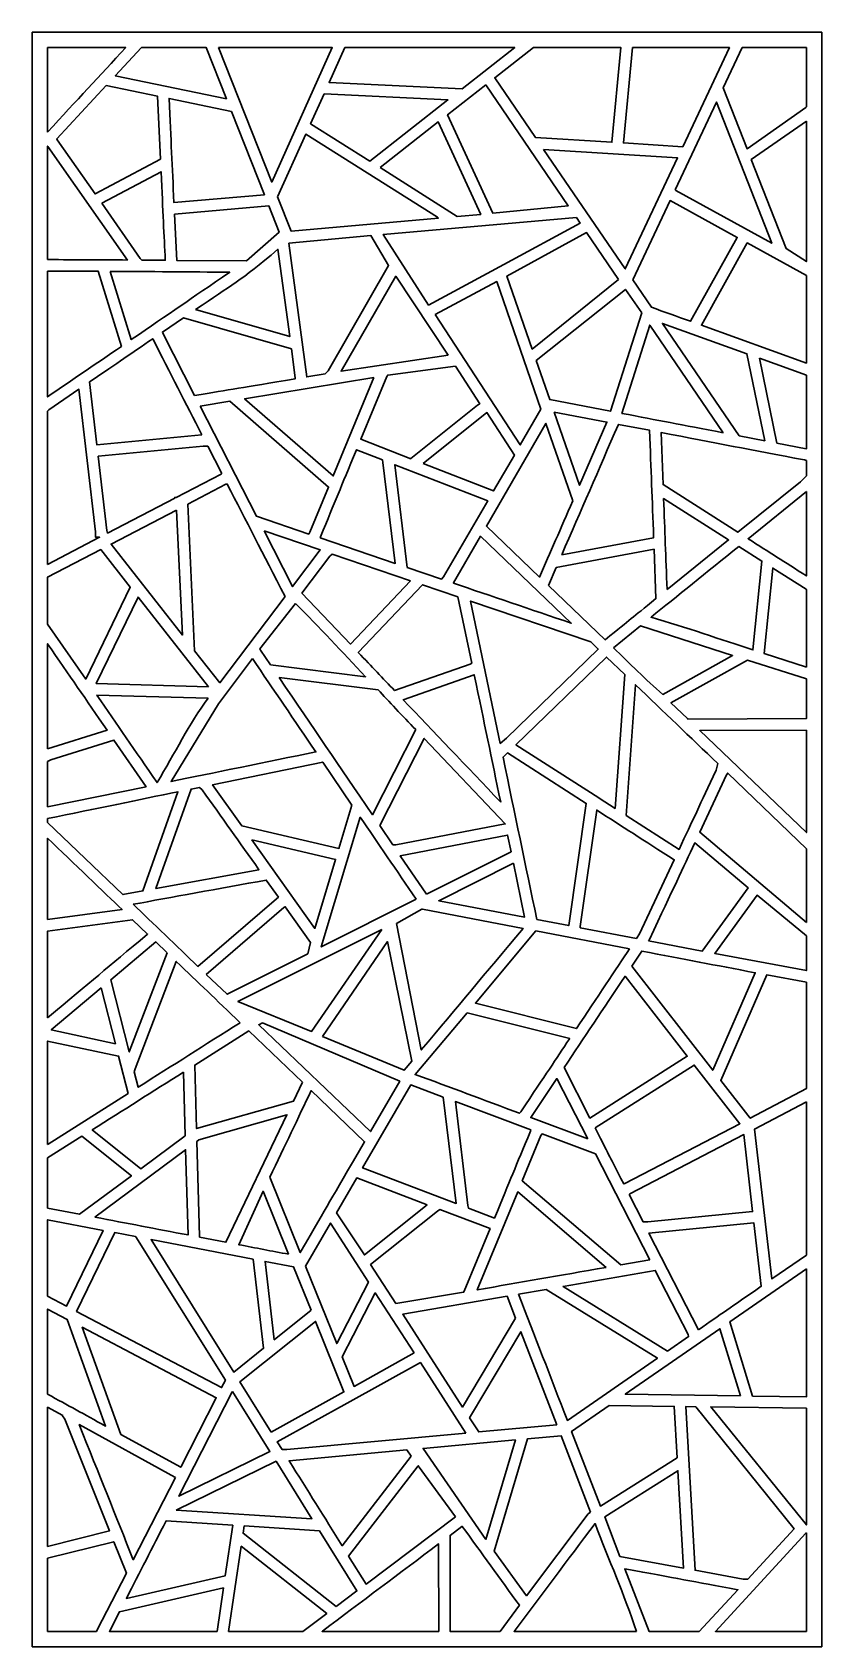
# Model space of a CAD drawing. Header units: centimetres. Extents: x -27 to -22.45, y -0.3 to 9.
import ezdxf

# ---------------------------------------------------------------- set-up
doc = ezdxf.new("R2010")
doc.units = ezdxf.units.CM
doc.header["$MEASUREMENT"] = 0
doc.layers.add('layer 1', color=7, linetype='Continuous')

msp = doc.modelspace()

# ---------------------------------------------------------------- linework, layer by layer
at = {"layer": 'layer 1', "color": 250, "lineweight": 30}
for points, knots in [([(-22.45196, -0.30228), (-22.45196, -0.30228), (-26.99914, -0.30228), (-26.99914, -0.30228), (-26.99914, -0.30228), (-26.99914, 2.75909), (-26.99914, 5.80632), (-26.99914, 9.00077), (-26.99914, 9.00077), (-25.44772, 9.00077), (-24.02852, 9.00077), (-22.45196, 9.00077), (-22.45196, 9.00077), (-22.45196, 5.9357), (-22.45196, 2.83904), (-22.45196, -0.30228)], [0, 0, 0, 0, 0.2, 0.2, 0.2, 0.2, 0.4, 0.4, 0.4, 0.4, 0.6, 0.6, 0.6, 0.6, 1, 1, 1, 1]), ([(-26.91127, 8.42607), (-26.73939, 8.61171), (-26.61532, 8.7457), (-26.4605, 8.9129), (-26.4605, 8.9129), (-26.4605, 8.9129), (-26.91127, 8.9129), (-26.91127, 8.9129), (-26.91127, 8.9129), (-26.91127, 8.9129), (-26.91127, 8.42607), (-26.91127, 8.42607)], [0, 0, 0, 0, 0.25, 0.25, 0.25, 0.25, 0.5, 0.5, 0.5, 0.5, 1, 1, 1, 1]), ([(-26.36972, 8.9129), (-26.36972, 8.9129), (-26.52102, 8.75054), (-26.52102, 8.75054), (-26.52102, 8.75054), (-26.52102, 8.75054), (-25.88051, 8.61805), (-25.88051, 8.61805), (-25.88051, 8.61805), (-25.88051, 8.61805), (-25.99674, 8.9129), (-25.99674, 8.9129), (-25.99674, 8.9129), (-25.99674, 8.9129), (-26.36972, 8.9129), (-26.36972, 8.9129)], [0, 0, 0, 0, 0.2, 0.2, 0.2, 0.2, 0.4, 0.4, 0.4, 0.4, 0.6, 0.6, 0.6, 0.6, 1, 1, 1, 1]), ([(-25.92591, 8.9129), (-25.92591, 8.9129), (-25.62025, 8.13755), (-25.62025, 8.13755), (-25.62025, 8.13755), (-25.62025, 8.13755), (-25.27095, 8.9129), (-25.27095, 8.9129), (-25.27095, 8.9129), (-25.27095, 8.9129), (-25.92591, 8.9129), (-25.92591, 8.9129)], [0, 0, 0, 0, 0.25, 0.25, 0.25, 0.25, 0.5, 0.5, 0.5, 0.5, 1, 1, 1, 1]), ([(-25.19867, 8.9129), (-25.19867, 8.9129), (-25.2894, 8.71151), (-25.2894, 8.71151), (-25.2894, 8.71151), (-25.2894, 8.71151), (-24.52327, 8.67533), (-24.52327, 8.67533), (-24.52327, 8.67533), (-24.52327, 8.67533), (-24.21991, 8.9129), (-24.21991, 8.9129), (-24.21991, 8.9129), (-24.21991, 8.9129), (-25.19867, 8.9129), (-25.19867, 8.9129)], [0, 0, 0, 0, 0.2, 0.2, 0.2, 0.2, 0.4, 0.4, 0.4, 0.4, 0.6, 0.6, 0.6, 0.6, 1, 1, 1, 1]), ([(-24.11302, 8.9129), (-24.11302, 8.9129), (-24.3351, 8.73885), (-24.3351, 8.73885), (-24.3351, 8.73885), (-24.3351, 8.73885), (-24.10069, 8.39529), (-24.10069, 8.39529), (-24.10069, 8.39529), (-24.10069, 8.39529), (-23.66013, 8.36717), (-23.66013, 8.36717), (-23.66013, 8.36717), (-23.66013, 8.36717), (-23.60871, 8.9129), (-23.60871, 8.9129), (-23.60871, 8.9129), (-23.60871, 8.9129), (-24.11302, 8.9129), (-24.11302, 8.9129)], [0, 0, 0, 0, 0.1666667, 0.1666667, 0.1666667, 0.1666667, 0.3333333, 0.3333333, 0.3333333, 0.3333333, 0.5, 0.5, 0.5, 0.5, 0.6666667, 0.6666667, 0.6666667, 0.6666667, 1, 1, 1, 1]), ([(-23.54251, 8.9129), (-23.54251, 8.9129), (-23.59433, 8.36297), (-23.59433, 8.36297), (-23.59433, 8.36297), (-23.59433, 8.36297), (-23.25213, 8.34112), (-23.25213, 8.34112), (-23.25213, 8.34112), (-23.25213, 8.34112), (-22.9832, 8.9129), (-22.9832, 8.9129), (-22.9832, 8.9129), (-22.9832, 8.9129), (-23.54251, 8.9129), (-23.54251, 8.9129)], [0, 0, 0, 0, 0.2, 0.2, 0.2, 0.2, 0.4, 0.4, 0.4, 0.4, 0.6, 0.6, 0.6, 0.6, 1, 1, 1, 1]), ([(-22.91022, 8.9129), (-22.91022, 8.9129), (-23.01962, 8.68062), (-23.01962, 8.68062), (-23.01962, 8.68062), (-23.01962, 8.68062), (-22.88215, 8.32995), (-22.88215, 8.32995), (-22.88215, 8.32995), (-22.88215, 8.32995), (-22.54382, 8.56678), (-22.54382, 8.56678), (-22.54382, 8.56678), (-22.54382, 8.56678), (-22.53983, 8.57077), (-22.53983, 8.57077), (-22.53983, 8.57077), (-22.53983, 8.57077), (-22.53983, 8.9129), (-22.53983, 8.9129), (-22.53983, 8.9129), (-22.53983, 8.9129), (-22.91022, 8.9129), (-22.91022, 8.9129)], [0, 0, 0, 0, 0.1428571, 0.1428571, 0.1428571, 0.1428571, 0.2857143, 0.2857143, 0.2857143, 0.2857143, 0.4285714, 0.4285714, 0.4285714, 0.4285714, 0.5714286, 0.5714286, 0.5714286, 0.5714286, 0.7142857, 0.7142857, 0.7142857, 0.7142857, 1, 1, 1, 1]), ([(-26.57331, 8.69406), (-26.57331, 8.69406), (-26.85825, 8.38633), (-26.85825, 8.38633), (-26.85825, 8.38633), (-26.85825, 8.38633), (-26.8559, 8.38163), (-26.8559, 8.38163), (-26.8559, 8.38163), (-26.8559, 8.38163), (-26.63758, 8.06979), (-26.63758, 8.06979), (-26.63758, 8.06979), (-26.63758, 8.06979), (-26.26095, 8.26988), (-26.26095, 8.26988), (-26.26095, 8.26988), (-26.26095, 8.26988), (-26.27817, 8.63301), (-26.27817, 8.63301), (-26.27817, 8.63301), (-26.27817, 8.63301), (-26.57331, 8.69406), (-26.57331, 8.69406)], [0, 0, 0, 0, 0.1428571, 0.1428571, 0.1428571, 0.1428571, 0.2857143, 0.2857143, 0.2857143, 0.2857143, 0.4285714, 0.4285714, 0.4285714, 0.4285714, 0.5714286, 0.5714286, 0.5714286, 0.5714286, 0.7142857, 0.7142857, 0.7142857, 0.7142857, 1, 1, 1, 1]), ([(-24.38696, 8.6982), (-24.38696, 8.6982), (-24.60714, 8.52564), (-24.60714, 8.52564), (-24.60714, 8.52564), (-24.60714, 8.52564), (-24.34598, 7.9579), (-24.34598, 7.9579), (-24.34598, 7.9579), (-24.34598, 7.9579), (-23.91172, 8.0014), (-23.91172, 8.0014), (-23.91172, 8.0014), (-23.91172, 8.0014), (-24.38696, 8.6982), (-24.38696, 8.6982)], [0, 0, 0, 0, 0.2, 0.2, 0.2, 0.2, 0.4, 0.4, 0.4, 0.4, 0.6, 0.6, 0.6, 0.6, 1, 1, 1, 1]), ([(-25.85162, 8.54478), (-25.85162, 8.54478), (-26.21154, 8.61923), (-26.21154, 8.61923), (-26.21154, 8.61923), (-26.19982, 8.37195), (-26.19331, 8.23466), (-26.18309, 8.01916), (-26.18309, 8.01916), (-26.18309, 8.01916), (-25.66248, 8.06499), (-25.66248, 8.06499), (-25.66248, 8.06499), (-25.66248, 8.06499), (-25.85162, 8.54478), (-25.85162, 8.54478)], [0, 0, 0, 0, 0.2, 0.2, 0.2, 0.2, 0.4, 0.4, 0.4, 0.4, 0.6, 0.6, 0.6, 0.6, 1, 1, 1, 1]), ([(-25.31847, 8.64698), (-25.31847, 8.64698), (-25.39639, 8.47402), (-25.39639, 8.47402), (-25.39639, 8.47402), (-25.39639, 8.47402), (-25.05457, 8.25871), (-25.05457, 8.25871), (-25.05457, 8.25871), (-25.05457, 8.25871), (-24.60468, 8.6113), (-24.60468, 8.6113), (-24.60468, 8.6113), (-24.60468, 8.6113), (-25.31847, 8.64698), (-25.31847, 8.64698)], [0, 0, 0, 0, 0.2, 0.2, 0.2, 0.2, 0.4, 0.4, 0.4, 0.4, 0.6, 0.6, 0.6, 0.6, 1, 1, 1, 1]), ([(-23.29602, 8.09297), (-23.29602, 8.09297), (-23.29162, 8.08857), (-23.29162, 8.08857), (-23.29162, 8.08857), (-23.29162, 8.08857), (-22.73921, 7.78474), (-22.73921, 7.78474), (-22.73921, 7.78474), (-22.73921, 7.78474), (-23.05823, 8.59854), (-23.05823, 8.59854), (-23.05823, 8.59854), (-23.05823, 8.59854), (-23.29602, 8.09297), (-23.29602, 8.09297)], [0, 0, 0, 0, 0.2, 0.2, 0.2, 0.2, 0.4, 0.4, 0.4, 0.4, 0.6, 0.6, 0.6, 0.6, 1, 1, 1, 1]), ([(-24.99534, 8.2214), (-24.99534, 8.2214), (-24.55128, 7.93988), (-24.55128, 7.93988), (-24.55128, 7.93988), (-24.55128, 7.93988), (-24.41568, 7.95173), (-24.41568, 7.95173), (-24.41568, 7.95173), (-24.41568, 7.95173), (-24.66046, 8.48386), (-24.66046, 8.48386), (-24.66046, 8.48386), (-24.66046, 8.48386), (-24.99534, 8.2214), (-24.99534, 8.2214)], [0, 0, 0, 0, 0.2, 0.2, 0.2, 0.2, 0.4, 0.4, 0.4, 0.4, 0.6, 0.6, 0.6, 0.6, 1, 1, 1, 1]), ([(-22.53983, 8.48913), (-22.53983, 8.48913), (-22.85741, 8.26683), (-22.85741, 8.26683), (-22.85741, 8.26683), (-22.85741, 8.26683), (-22.6565, 7.75433), (-22.6565, 7.75433), (-22.6565, 7.75433), (-22.6565, 7.75433), (-22.53983, 7.67946), (-22.53983, 7.67946), (-22.53983, 7.67946), (-22.53983, 7.67946), (-22.53983, 8.48913), (-22.53983, 8.48913)], [0, 0, 0, 0, 0.2, 0.2, 0.2, 0.2, 0.4, 0.4, 0.4, 0.4, 0.6, 0.6, 0.6, 0.6, 1, 1, 1, 1]), ([(-25.58652, 8.05199), (-25.58652, 8.05199), (-25.50881, 7.85487), (-25.50881, 7.85487), (-25.50881, 7.85487), (-25.50881, 7.85487), (-24.65949, 7.93012), (-24.65949, 7.93012), (-24.65949, 7.93012), (-24.65949, 7.93012), (-24.66448, 7.93512), (-24.66448, 7.93512), (-24.66448, 7.93512), (-24.66448, 7.93512), (-25.42372, 8.41335), (-25.42372, 8.41335), (-25.42372, 8.41335), (-25.42372, 8.41335), (-25.58652, 8.05199), (-25.58652, 8.05199)], [0, 0, 0, 0, 0.1666667, 0.1666667, 0.1666667, 0.1666667, 0.3333333, 0.3333333, 0.3333333, 0.3333333, 0.5, 0.5, 0.5, 0.5, 0.6666667, 0.6666667, 0.6666667, 0.6666667, 1, 1, 1, 1]), ([(-26.91127, 7.69103), (-26.74084, 7.68984), (-26.60748, 7.68952), (-26.45102, 7.68841), (-26.45102, 7.68841), (-26.45102, 7.68841), (-26.90962, 8.34346), (-26.90962, 8.34346), (-26.90962, 8.34346), (-26.90962, 8.34346), (-26.91127, 8.34511), (-26.91127, 8.34511), (-26.91127, 8.34511), (-26.91127, 8.34511), (-26.91127, 7.69103), (-26.91127, 7.69103)], [0, 0, 0, 0, 0.2, 0.2, 0.2, 0.2, 0.4, 0.4, 0.4, 0.4, 0.6, 0.6, 0.6, 0.6, 1, 1, 1, 1]), ([(-24.05358, 8.32624), (-24.05358, 8.32624), (-23.58331, 7.637), (-23.58331, 7.637), (-23.58331, 7.637), (-23.58331, 7.637), (-23.28228, 8.27701), (-23.28228, 8.27701), (-23.28228, 8.27701), (-23.28228, 8.27701), (-24.05358, 8.32624), (-24.05358, 8.32624)], [0, 0, 0, 0, 0.25, 0.25, 0.25, 0.25, 0.5, 0.5, 0.5, 0.5, 1, 1, 1, 1]), ([(-26.5995, 8.0154), (-26.5995, 8.0154), (-26.37693, 7.69748), (-26.37693, 7.69748), (-26.37693, 7.69748), (-26.37693, 7.69748), (-26.36725, 7.68781), (-26.36725, 7.68781), (-26.36725, 7.68781), (-26.36725, 7.68781), (-26.23331, 7.68685), (-26.23331, 7.68685), (-26.23331, 7.68685), (-26.24026, 7.83341), (-26.24641, 7.9631), (-26.2575, 8.19709), (-26.2575, 8.19709), (-26.2575, 8.19709), (-26.5995, 8.0154), (-26.5995, 8.0154)], [0, 0, 0, 0, 0.1666667, 0.1666667, 0.1666667, 0.1666667, 0.3333333, 0.3333333, 0.3333333, 0.3333333, 0.5, 0.5, 0.5, 0.5, 0.6666667, 0.6666667, 0.6666667, 0.6666667, 1, 1, 1, 1]), ([(-26.17997, 7.95328), (-26.17997, 7.95328), (-25.63728, 8.00105), (-25.63728, 8.00105), (-25.63728, 8.00105), (-25.63728, 8.00105), (-25.57726, 7.8488), (-25.57726, 7.8488), (-25.57726, 7.8488), (-25.57726, 7.8488), (-25.76443, 7.6835), (-25.76443, 7.6835), (-25.76443, 7.6835), (-25.76443, 7.6835), (-26.16731, 7.68638), (-26.16731, 7.68638), (-26.16731, 7.68638), (-26.16731, 7.68638), (-26.17997, 7.95328), (-26.17997, 7.95328)], [0, 0, 0, 0, 0.1666667, 0.1666667, 0.1666667, 0.1666667, 0.3333333, 0.3333333, 0.3333333, 0.3333333, 0.5, 0.5, 0.5, 0.5, 0.6666667, 0.6666667, 0.6666667, 0.6666667, 1, 1, 1, 1]), ([(-23.5402, 7.57381), (-23.5402, 7.57381), (-23.43278, 7.41637), (-23.43278, 7.41637), (-23.43278, 7.41637), (-23.36007, 7.3902), (-23.28427, 7.36291), (-23.20759, 7.3353), (-23.20759, 7.3353), (-23.20759, 7.3353), (-22.9383, 7.81903), (-22.9383, 7.81903), (-22.9383, 7.81903), (-22.9383, 7.81903), (-23.32501, 8.03134), (-23.32501, 8.03134), (-23.32501, 8.03134), (-23.32501, 8.03134), (-23.5402, 7.57381), (-23.5402, 7.57381)], [0, 0, 0, 0, 0.1666667, 0.1666667, 0.1666667, 0.1666667, 0.3333333, 0.3333333, 0.3333333, 0.3333333, 0.5, 0.5, 0.5, 0.5, 0.6666667, 0.6666667, 0.6666667, 0.6666667, 1, 1, 1, 1]), ([(-23.86449, 7.93307), (-23.86449, 7.93307), (-24.97717, 7.83582), (-24.97717, 7.83582), (-24.97717, 7.83582), (-24.97717, 7.83582), (-24.71646, 7.42845), (-24.71646, 7.42845), (-24.71646, 7.42845), (-24.71646, 7.42845), (-24.2828, 7.66216), (-24.2828, 7.66216), (-24.2828, 7.66216), (-24.2828, 7.66216), (-24.28277, 7.66201), (-24.28277, 7.66201), (-24.28277, 7.66201), (-24.28277, 7.66201), (-23.84376, 7.90016), (-23.84376, 7.90016), (-23.84376, 7.90016), (-23.84376, 7.90016), (-23.86449, 7.93307), (-23.86449, 7.93307)], [0, 0, 0, 0, 0.1428571, 0.1428571, 0.1428571, 0.1428571, 0.2857143, 0.2857143, 0.2857143, 0.2857143, 0.4285714, 0.4285714, 0.4285714, 0.4285714, 0.5714286, 0.5714286, 0.5714286, 0.5714286, 0.7142857, 0.7142857, 0.7142857, 0.7142857, 1, 1, 1, 1]), ([(-25.52219, 7.78599), (-25.52219, 7.78599), (-25.41787, 7.01497), (-25.41787, 7.01497), (-25.41787, 7.01497), (-25.41787, 7.01497), (-25.31215, 7.0325), (-25.31215, 7.0325), (-25.31215, 7.0325), (-25.31215, 7.0325), (-25.29431, 7.05035), (-25.29431, 7.05035), (-25.29431, 7.05035), (-25.29431, 7.05035), (-24.9472, 7.65599), (-24.9472, 7.65599), (-24.9472, 7.65599), (-24.9472, 7.65599), (-25.04877, 7.82951), (-25.04877, 7.82951), (-25.04877, 7.82951), (-25.04877, 7.82951), (-25.52219, 7.78599), (-25.52219, 7.78599)], [0, 0, 0, 0, 0.1428571, 0.1428571, 0.1428571, 0.1428571, 0.2857143, 0.2857143, 0.2857143, 0.2857143, 0.4285714, 0.4285714, 0.4285714, 0.4285714, 0.5714286, 0.5714286, 0.5714286, 0.5714286, 0.7142857, 0.7142857, 0.7142857, 0.7142857, 1, 1, 1, 1]), ([(-23.62174, 7.57639), (-23.62174, 7.57639), (-23.80587, 7.84675), (-23.80587, 7.84675), (-23.80587, 7.84675), (-23.80587, 7.84675), (-24.26531, 7.59636), (-24.26531, 7.59636), (-24.26531, 7.59636), (-24.26531, 7.59636), (-24.11931, 7.17541), (-24.11931, 7.17541), (-24.11931, 7.17541), (-24.11931, 7.17541), (-23.62174, 7.57639), (-23.62174, 7.57639)], [0, 0, 0, 0, 0.2, 0.2, 0.2, 0.2, 0.4, 0.4, 0.4, 0.4, 0.6, 0.6, 0.6, 0.6, 1, 1, 1, 1]), ([(-26.05841, 7.40365), (-26.05841, 7.40365), (-25.51616, 7.24723), (-25.51616, 7.24723), (-25.51616, 7.24723), (-25.51616, 7.24723), (-25.5841, 7.75024), (-25.5841, 7.75024), (-25.5841, 7.75024), (-25.80488, 7.56265), (-25.8482, 7.54748), (-26.05841, 7.40365)], [0, 0, 0, 0, 0.25, 0.25, 0.25, 0.25, 0.5, 0.5, 0.5, 0.5, 1, 1, 1, 1]), ([(-22.53983, 7.59987), (-22.53983, 7.59987), (-22.88055, 7.78727), (-22.88055, 7.78727), (-22.88055, 7.78727), (-22.88055, 7.78727), (-23.14476, 7.31269), (-23.14476, 7.31269), (-23.14476, 7.31269), (-23.14476, 7.31269), (-22.53983, 7.09491), (-22.53983, 7.09491), (-22.53983, 7.09491), (-22.53983, 7.09491), (-22.53983, 7.59987), (-22.53983, 7.59987)], [0, 0, 0, 0, 0.2, 0.2, 0.2, 0.2, 0.4, 0.4, 0.4, 0.4, 0.6, 0.6, 0.6, 0.6, 1, 1, 1, 1]), ([(-26.91127, 7.62516), (-26.91127, 7.62516), (-26.91127, 6.89996), (-26.91127, 6.89996), (-26.91127, 6.89996), (-26.7656, 6.99963), (-26.63676, 7.08778), (-26.48615, 7.19084), (-26.48615, 7.19084), (-26.48615, 7.19084), (-26.61934, 7.62371), (-26.61934, 7.62371), (-26.61934, 7.62371), (-26.61934, 7.62371), (-26.91127, 7.62516), (-26.91127, 7.62516)], [0, 0, 0, 0, 0.2, 0.2, 0.2, 0.2, 0.4, 0.4, 0.4, 0.4, 0.6, 0.6, 0.6, 0.6, 1, 1, 1, 1]), ([(-26.55024, 7.62321), (-26.55024, 7.62321), (-26.42919, 7.22981), (-26.42919, 7.22981), (-26.42919, 7.22981), (-26.20101, 7.38593), (-26.09456, 7.45876), (-25.86141, 7.61829), (-25.86141, 7.61829), (-26.09205, 7.61994), (-26.32158, 7.62158), (-26.55024, 7.62321)], [0, 0, 0, 0, 0.25, 0.25, 0.25, 0.25, 0.5, 0.5, 0.5, 0.5, 1, 1, 1, 1]), ([(-24.60454, 7.14047), (-24.60454, 7.14047), (-24.90553, 7.59459), (-24.90553, 7.59459), (-24.90553, 7.59459), (-24.90553, 7.59459), (-25.22052, 7.0477), (-25.22052, 7.0477), (-25.22052, 7.0477), (-25.22052, 7.0477), (-24.60454, 7.14047), (-24.60454, 7.14047)], [0, 0, 0, 0, 0.25, 0.25, 0.25, 0.25, 0.5, 0.5, 0.5, 0.5, 1, 1, 1, 1]), ([(-24.67926, 7.37394), (-24.67926, 7.37394), (-24.18808, 6.62343), (-24.18808, 6.62343), (-24.18808, 6.62343), (-24.18808, 6.62343), (-24.06889, 6.82893), (-24.06889, 6.82893), (-24.06889, 6.82893), (-24.06889, 6.82893), (-24.32383, 7.56398), (-24.32383, 7.56398), (-24.32383, 7.56398), (-24.32383, 7.56398), (-24.67926, 7.37394), (-24.67926, 7.37394)], [0, 0, 0, 0, 0.2, 0.2, 0.2, 0.2, 0.4, 0.4, 0.4, 0.4, 0.6, 0.6, 0.6, 0.6, 1, 1, 1, 1]), ([(-23.488, 7.38345), (-23.488, 7.38345), (-23.58277, 7.51932), (-23.58277, 7.51932), (-23.58277, 7.51932), (-23.58277, 7.51932), (-24.0964, 7.10934), (-24.0964, 7.10934), (-24.0964, 7.10934), (-24.0964, 7.10934), (-24.01841, 6.88449), (-24.01841, 6.88449), (-24.01841, 6.88449), (-24.01841, 6.88449), (-23.66802, 6.8173), (-23.66802, 6.8173), (-23.66802, 6.8173), (-23.66802, 6.8173), (-23.488, 7.38345), (-23.488, 7.38345)], [0, 0, 0, 0, 0.1666667, 0.1666667, 0.1666667, 0.1666667, 0.3333333, 0.3333333, 0.3333333, 0.3333333, 0.5, 0.5, 0.5, 0.5, 0.6666667, 0.6666667, 0.6666667, 0.6666667, 1, 1, 1, 1]), ([(-26.2477, 7.26624), (-26.2477, 7.26624), (-26.06391, 6.90785), (-26.06391, 6.90785), (-26.06391, 6.90785), (-25.85255, 6.94289), (-25.79742, 6.95204), (-25.48413, 7.00399), (-25.48413, 7.00399), (-25.48413, 7.00399), (-25.48413, 7.01014), (-25.48413, 7.01014), (-25.48413, 7.01014), (-25.48413, 7.01014), (-25.50652, 7.17586), (-25.50652, 7.17586), (-25.50652, 7.17586), (-25.50652, 7.17586), (-26.12893, 7.3554), (-26.12893, 7.3554), (-26.12893, 7.3554), (-26.12893, 7.3554), (-26.24939, 7.27298), (-26.24939, 7.27298), (-26.24939, 7.27298), (-26.24939, 7.27298), (-26.2477, 7.26624), (-26.2477, 7.26624)], [0, 0, 0, 0, 0.125, 0.125, 0.125, 0.125, 0.25, 0.25, 0.25, 0.25, 0.375, 0.375, 0.375, 0.375, 0.5, 0.5, 0.5, 0.5, 0.625, 0.625, 0.625, 0.625, 0.75, 0.75, 0.75, 0.75, 1, 1, 1, 1]), ([(-23.01887, 6.6928), (-23.01887, 6.6928), (-23.44219, 7.31324), (-23.44219, 7.31324), (-23.44219, 7.31324), (-23.44219, 7.31324), (-23.60286, 6.8048), (-23.60286, 6.8048), (-23.60286, 6.8048), (-23.39193, 6.76435), (-23.26474, 6.73995), (-23.01887, 6.6928)], [0, 0, 0, 0, 0.25, 0.25, 0.25, 0.25, 0.5, 0.5, 0.5, 0.5, 1, 1, 1, 1]), ([(-22.77996, 6.64698), (-22.77996, 6.64698), (-22.88252, 7.14824), (-22.88252, 7.14824), (-22.88252, 7.14824), (-22.88252, 7.14824), (-23.36943, 7.32353), (-23.36943, 7.32353), (-23.36943, 7.32353), (-23.36943, 7.32353), (-22.92708, 6.6752), (-22.92708, 6.6752), (-22.92708, 6.6752), (-22.92708, 6.6752), (-22.77996, 6.64698), (-22.77996, 6.64698)], [0, 0, 0, 0, 0.2, 0.2, 0.2, 0.2, 0.4, 0.4, 0.4, 0.4, 0.6, 0.6, 0.6, 0.6, 1, 1, 1, 1]), ([(-26.02195, 6.6816), (-26.1151, 6.86324), (-26.20312, 7.03487), (-26.30553, 7.23457), (-26.30553, 7.23457), (-26.43523, 7.14582), (-26.49752, 7.10321), (-26.66874, 6.98605), (-26.66874, 6.98605), (-26.66874, 6.98605), (-26.62654, 6.62308), (-26.62654, 6.62308), (-26.62654, 6.62308), (-26.62654, 6.62308), (-26.02195, 6.6816), (-26.02195, 6.6816)], [0, 0, 0, 0, 0.2, 0.2, 0.2, 0.2, 0.4, 0.4, 0.4, 0.4, 0.6, 0.6, 0.6, 0.6, 1, 1, 1, 1]), ([(-24.5623, 7.07753), (-24.5623, 7.07753), (-24.95209, 7.02541), (-24.95209, 7.02541), (-24.95209, 7.02541), (-24.95209, 7.02541), (-24.95772, 7.01696), (-24.95772, 7.01696), (-24.95772, 7.01696), (-24.95772, 7.01696), (-25.10686, 6.65589), (-25.10686, 6.65589), (-25.10686, 6.65589), (-25.10686, 6.65589), (-24.81804, 6.54347), (-24.81804, 6.54347), (-24.81804, 6.54347), (-24.81804, 6.54347), (-24.81804, 6.54556), (-24.81804, 6.54556), (-24.81804, 6.54556), (-24.81804, 6.54556), (-24.43442, 6.85218), (-24.43442, 6.85218), (-24.43442, 6.85218), (-24.43442, 6.85218), (-24.42202, 6.85996), (-24.42202, 6.85996), (-24.42202, 6.85996), (-24.42202, 6.85996), (-24.5623, 7.07753), (-24.5623, 7.07753)], [0, 0, 0, 0, 0.1111111, 0.1111111, 0.1111111, 0.1111111, 0.2222222, 0.2222222, 0.2222222, 0.2222222, 0.3333333, 0.3333333, 0.3333333, 0.3333333, 0.4444444, 0.4444444, 0.4444444, 0.4444444, 0.5555556, 0.5555556, 0.5555556, 0.5555556, 0.6666667, 0.6666667, 0.6666667, 0.6666667, 0.7777778, 0.7777778, 0.7777778, 0.7777778, 1, 1, 1, 1]), ([(-22.80987, 7.12209), (-22.80987, 7.12209), (-22.70995, 6.63356), (-22.70995, 6.63356), (-22.70995, 6.63356), (-22.70995, 6.63356), (-22.54146, 6.60124), (-22.54146, 6.60124), (-22.54146, 6.60124), (-22.54146, 6.60124), (-22.53983, 6.60124), (-22.53983, 6.60124), (-22.53983, 6.60124), (-22.53983, 6.60124), (-22.53983, 7.02487), (-22.53983, 7.02487), (-22.53983, 7.02487), (-22.53983, 7.02487), (-22.80987, 7.12209), (-22.80987, 7.12209)], [0, 0, 0, 0, 0.1666667, 0.1666667, 0.1666667, 0.1666667, 0.3333333, 0.3333333, 0.3333333, 0.3333333, 0.5, 0.5, 0.5, 0.5, 0.6666667, 0.6666667, 0.6666667, 0.6666667, 1, 1, 1, 1]), ([(-25.03093, 7.01233), (-25.03093, 7.01233), (-25.77633, 6.88873), (-25.77633, 6.88873), (-25.77633, 6.88873), (-25.77633, 6.88873), (-25.26552, 6.44438), (-25.26552, 6.44438), (-25.26552, 6.44438), (-25.26552, 6.44438), (-25.03093, 7.01233), (-25.03093, 7.01233)], [0, 0, 0, 0, 0.25, 0.25, 0.25, 0.25, 0.5, 0.5, 0.5, 0.5, 1, 1, 1, 1]), ([(-26.91127, 5.93467), (-26.91127, 5.93467), (-26.61116, 6.09128), (-26.61116, 6.09128), (-26.61116, 6.09128), (-26.61116, 6.09128), (-26.63466, 6.09128), (-26.63466, 6.09128), (-26.63466, 6.09128), (-26.63466, 6.09128), (-26.63466, 6.12232), (-26.63466, 6.12232), (-26.63466, 6.12232), (-26.63466, 6.12232), (-26.7302, 6.944), (-26.7302, 6.944), (-26.7302, 6.944), (-26.7302, 6.944), (-26.90353, 6.82541), (-26.90353, 6.82541), (-26.90353, 6.82541), (-26.90353, 6.82541), (-26.91127, 6.81766), (-26.91127, 6.81766), (-26.91127, 6.81766), (-26.91127, 6.81766), (-26.91127, 5.93467), (-26.91127, 5.93467)], [0, 0, 0, 0, 0.125, 0.125, 0.125, 0.125, 0.25, 0.25, 0.25, 0.25, 0.375, 0.375, 0.375, 0.375, 0.5, 0.5, 0.5, 0.5, 0.625, 0.625, 0.625, 0.625, 0.75, 0.75, 0.75, 0.75, 1, 1, 1, 1]), ([(-26.03234, 6.84628), (-26.03234, 6.84628), (-25.70701, 6.21189), (-25.70701, 6.21189), (-25.70701, 6.21189), (-25.70701, 6.21189), (-25.40631, 6.10965), (-25.40631, 6.10965), (-25.40631, 6.10965), (-25.40631, 6.10965), (-25.39966, 6.11962), (-25.39966, 6.11962), (-25.39966, 6.11962), (-25.39966, 6.11962), (-25.29206, 6.38012), (-25.29206, 6.38012), (-25.29206, 6.38012), (-25.29206, 6.38012), (-25.86066, 6.87475), (-25.86066, 6.87475), (-25.86066, 6.87475), (-25.86066, 6.87475), (-26.03234, 6.84628), (-26.03234, 6.84628)], [0, 0, 0, 0, 0.1428571, 0.1428571, 0.1428571, 0.1428571, 0.2857143, 0.2857143, 0.2857143, 0.2857143, 0.4285714, 0.4285714, 0.4285714, 0.4285714, 0.5714286, 0.5714286, 0.5714286, 0.5714286, 0.7142857, 0.7142857, 0.7142857, 0.7142857, 1, 1, 1, 1]), ([(-24.74749, 6.51601), (-24.74749, 6.51601), (-24.34194, 6.35816), (-24.34194, 6.35816), (-24.34194, 6.35816), (-24.34194, 6.35816), (-24.2223, 6.56444), (-24.2223, 6.56444), (-24.2223, 6.56444), (-24.2223, 6.56444), (-24.38019, 6.8095), (-24.38019, 6.8095), (-24.38019, 6.8095), (-24.38019, 6.8095), (-24.74749, 6.51601), (-24.74749, 6.51601)], [0, 0, 0, 0, 0.2, 0.2, 0.2, 0.2, 0.4, 0.4, 0.4, 0.4, 0.6, 0.6, 0.6, 0.6, 1, 1, 1, 1]), ([(-23.99348, 6.81261), (-23.99348, 6.81261), (-23.84703, 6.39035), (-23.84703, 6.39035), (-23.84703, 6.39035), (-23.84703, 6.39035), (-23.68884, 6.75419), (-23.68884, 6.75419), (-23.68884, 6.75419), (-23.68884, 6.75419), (-23.99348, 6.81261), (-23.99348, 6.81261)], [0, 0, 0, 0, 0.25, 0.25, 0.25, 0.25, 0.5, 0.5, 0.5, 0.5, 1, 1, 1, 1]), ([(-23.88583, 6.30111), (-23.88583, 6.30111), (-24.04038, 6.74673), (-24.04038, 6.74673), (-24.04038, 6.74673), (-24.04038, 6.74673), (-24.38352, 6.15511), (-24.38352, 6.15511), (-24.38352, 6.15511), (-24.38352, 6.15511), (-24.07697, 5.86147), (-24.07697, 5.86147), (-24.07697, 5.86147), (-24.01448, 6.00521), (-23.95647, 6.13863), (-23.88583, 6.30111)], [0, 0, 0, 0, 0.2, 0.2, 0.2, 0.2, 0.4, 0.4, 0.4, 0.4, 0.6, 0.6, 0.6, 0.6, 1, 1, 1, 1]), ([(-23.94969, 5.98894), (-23.94969, 5.98894), (-23.42, 6.08845), (-23.42, 6.08845), (-23.42, 6.08845), (-23.42856, 6.31221), (-23.43485, 6.47632), (-23.44368, 6.70717), (-23.44368, 6.70717), (-23.44368, 6.70717), (-23.62285, 6.74153), (-23.62285, 6.74153), (-23.62285, 6.74153), (-23.73998, 6.47162), (-23.83736, 6.24731), (-23.94969, 5.98894)], [0, 0, 0, 0, 0.2, 0.2, 0.2, 0.2, 0.4, 0.4, 0.4, 0.4, 0.6, 0.6, 0.6, 0.6, 1, 1, 1, 1]), ([(-25.9075, 6.45843), (-25.9075, 6.45843), (-25.98835, 6.61608), (-25.98835, 6.61608), (-25.98835, 6.61608), (-25.98835, 6.61608), (-26.01476, 6.61608), (-26.01476, 6.61608), (-26.01476, 6.61608), (-26.01476, 6.61608), (-26.61893, 6.55761), (-26.61893, 6.55761), (-26.61893, 6.55761), (-26.61893, 6.55761), (-26.56922, 6.13015), (-26.56922, 6.13015), (-26.56922, 6.13015), (-26.56922, 6.13015), (-26.56545, 6.11508), (-26.56545, 6.11508), (-26.56545, 6.11508), (-26.56545, 6.11508), (-26.17797, 6.3169), (-26.17797, 6.3169), (-26.17797, 6.3169), (-26.17797, 6.3169), (-26.17893, 6.3207), (-26.17893, 6.3207), (-26.17893, 6.3207), (-26.17893, 6.3207), (-26.17067, 6.3207), (-26.17067, 6.3207), (-26.17067, 6.3207), (-26.17067, 6.3207), (-25.91204, 6.4554), (-25.91204, 6.4554), (-25.91204, 6.4554), (-25.91204, 6.4554), (-25.9075, 6.45843), (-25.9075, 6.45843)], [0, 0, 0, 0, 0.0909091, 0.0909091, 0.0909091, 0.0909091, 0.1818182, 0.1818182, 0.1818182, 0.1818182, 0.2727273, 0.2727273, 0.2727273, 0.2727273, 0.3636364, 0.3636364, 0.3636364, 0.3636364, 0.4545455, 0.4545455, 0.4545455, 0.4545455, 0.5454545, 0.5454545, 0.5454545, 0.5454545, 0.6363636, 0.6363636, 0.6363636, 0.6363636, 0.7272727, 0.7272727, 0.7272727, 0.7272727, 0.8181818, 0.8181818, 0.8181818, 0.8181818, 1, 1, 1, 1]), ([(-22.53983, 6.53314), (-22.53983, 6.53314), (-22.5517, 6.5361), (-22.5517, 6.5361), (-22.5517, 6.5361), (-22.86066, 6.59536), (-23.06146, 6.63387), (-23.37725, 6.69443), (-23.37725, 6.69443), (-23.37725, 6.69443), (-23.36576, 6.3943), (-23.36576, 6.3943), (-23.36576, 6.3943), (-23.36576, 6.3943), (-22.93449, 6.11958), (-22.93449, 6.11958), (-22.93449, 6.11958), (-22.93449, 6.11958), (-22.57444, 6.41097), (-22.57444, 6.41097), (-22.57444, 6.41097), (-22.57444, 6.41097), (-22.53983, 6.44558), (-22.53983, 6.44558), (-22.53983, 6.44558), (-22.53983, 6.44558), (-22.53983, 6.53314), (-22.53983, 6.53314)], [0, 0, 0, 0, 0.125, 0.125, 0.125, 0.125, 0.25, 0.25, 0.25, 0.25, 0.375, 0.375, 0.375, 0.375, 0.5, 0.5, 0.5, 0.5, 0.625, 0.625, 0.625, 0.625, 0.75, 0.75, 0.75, 0.75, 1, 1, 1, 1]), ([(-25.34066, 6.08733), (-25.34066, 6.08733), (-24.90854, 5.94041), (-24.90854, 5.94041), (-24.90854, 5.94041), (-24.90854, 5.94041), (-24.97903, 6.52192), (-24.97903, 6.52192), (-24.97903, 6.52192), (-24.97903, 6.52192), (-24.98277, 6.53687), (-24.98277, 6.53687), (-24.98277, 6.53687), (-24.98277, 6.53687), (-25.13202, 6.59496), (-25.13202, 6.59496), (-25.13202, 6.59496), (-25.22507, 6.36968), (-25.25175, 6.30509), (-25.33906, 6.0937), (-25.33906, 6.0937), (-25.33906, 6.0937), (-25.34066, 6.08733), (-25.34066, 6.08733)], [0, 0, 0, 0, 0.1428571, 0.1428571, 0.1428571, 0.1428571, 0.2857143, 0.2857143, 0.2857143, 0.2857143, 0.4285714, 0.4285714, 0.4285714, 0.4285714, 0.5714286, 0.5714286, 0.5714286, 0.5714286, 0.7142857, 0.7142857, 0.7142857, 0.7142857, 1, 1, 1, 1]), ([(-24.83931, 5.91687), (-24.83931, 5.91687), (-24.64192, 5.84975), (-24.64192, 5.84975), (-24.64192, 5.84975), (-24.64192, 5.84975), (-24.62977, 5.8619), (-24.62977, 5.8619), (-24.62977, 5.8619), (-24.62977, 5.8619), (-24.3754, 6.30047), (-24.3754, 6.30047), (-24.3754, 6.30047), (-24.3754, 6.30047), (-24.91107, 6.50897), (-24.91107, 6.50897), (-24.91107, 6.50897), (-24.91107, 6.50897), (-24.83931, 5.91687), (-24.83931, 5.91687)], [0, 0, 0, 0, 0.1666667, 0.1666667, 0.1666667, 0.1666667, 0.3333333, 0.3333333, 0.3333333, 0.3333333, 0.5, 0.5, 0.5, 0.5, 0.6666667, 0.6666667, 0.6666667, 0.6666667, 1, 1, 1, 1]), ([(-25.54349, 5.7486), (-25.67504, 6.00512), (-25.76462, 6.17981), (-25.87639, 6.39775), (-25.87639, 6.39775), (-25.87639, 6.39775), (-25.88347, 6.39598), (-25.88347, 6.39598), (-25.88347, 6.39598), (-25.88347, 6.39598), (-26.10345, 6.28141), (-26.10345, 6.28141), (-26.10345, 6.28141), (-26.10345, 6.28141), (-26.0645, 5.43642), (-26.0645, 5.43642), (-26.0645, 5.43642), (-26.0645, 5.43642), (-25.91856, 5.25219), (-25.91856, 5.25219), (-25.91856, 5.25219), (-25.91856, 5.25219), (-25.54349, 5.7486), (-25.54349, 5.7486)], [0, 0, 0, 0, 0.1428571, 0.1428571, 0.1428571, 0.1428571, 0.2857143, 0.2857143, 0.2857143, 0.2857143, 0.4285714, 0.4285714, 0.4285714, 0.4285714, 0.5714286, 0.5714286, 0.5714286, 0.5714286, 0.7142857, 0.7142857, 0.7142857, 0.7142857, 1, 1, 1, 1]), ([(-22.53983, 6.3542), (-22.53983, 6.3542), (-22.87587, 6.08224), (-22.87587, 6.08224), (-22.87587, 6.08224), (-22.74915, 6.00152), (-22.67185, 5.95228), (-22.53983, 5.86818), (-22.53983, 5.86818), (-22.53983, 5.86818), (-22.53983, 6.3542), (-22.53983, 6.3542)], [0, 0, 0, 0, 0.25, 0.25, 0.25, 0.25, 0.5, 0.5, 0.5, 0.5, 1, 1, 1, 1]), ([(-26.16787, 6.24785), (-26.16787, 6.24785), (-26.54561, 6.05111), (-26.54561, 6.05111), (-26.54561, 6.05111), (-26.54561, 6.05111), (-26.13475, 5.52764), (-26.13475, 5.52764), (-26.13475, 5.52764), (-26.13475, 5.52764), (-26.16787, 6.24785), (-26.16787, 6.24785)], [0, 0, 0, 0, 0.25, 0.25, 0.25, 0.25, 0.5, 0.5, 0.5, 0.5, 1, 1, 1, 1]), ([(-23.34259, 5.7893), (-23.34259, 5.7893), (-22.98851, 6.07586), (-22.98851, 6.07586), (-22.98851, 6.07586), (-22.98851, 6.07586), (-23.36269, 6.31421), (-23.36269, 6.31421), (-23.36269, 6.31421), (-23.35558, 6.12849), (-23.34989, 5.98001), (-23.34259, 5.7893)], [0, 0, 0, 0, 0.25, 0.25, 0.25, 0.25, 0.5, 0.5, 0.5, 0.5, 1, 1, 1, 1]), ([(-25.66378, 6.12758), (-25.66378, 6.12758), (-25.49937, 5.80699), (-25.49937, 5.80699), (-25.49937, 5.80699), (-25.49937, 5.80699), (-25.34026, 6.01759), (-25.34026, 6.01759), (-25.34026, 6.01759), (-25.34026, 6.01759), (-25.66378, 6.12758), (-25.66378, 6.12758)], [0, 0, 0, 0, 0.25, 0.25, 0.25, 0.25, 0.5, 0.5, 0.5, 0.5, 1, 1, 1, 1]), ([(-24.57327, 5.82641), (-24.36009, 5.75393), (-24.12531, 5.6741), (-23.89484, 5.59574), (-23.89484, 5.59574), (-23.89484, 5.59574), (-24.41755, 6.09645), (-24.41755, 6.09645), (-24.41755, 6.09645), (-24.41755, 6.09645), (-24.57259, 5.82914), (-24.57259, 5.82914), (-24.57259, 5.82914), (-24.57259, 5.82914), (-24.57327, 5.82641), (-24.57327, 5.82641)], [0, 0, 0, 0, 0.2, 0.2, 0.2, 0.2, 0.4, 0.4, 0.4, 0.4, 0.6, 0.6, 0.6, 0.6, 1, 1, 1, 1]), ([(-26.91127, 5.59089), (-26.91127, 5.59089), (-26.69109, 5.2738), (-26.69109, 5.2738), (-26.69109, 5.2738), (-26.69109, 5.2738), (-26.43525, 5.80376), (-26.43525, 5.80376), (-26.43525, 5.80376), (-26.43525, 5.80376), (-26.60508, 6.02014), (-26.60508, 6.02014), (-26.60508, 6.02014), (-26.60508, 6.02014), (-26.91127, 5.86139), (-26.91127, 5.86139), (-26.91127, 5.86139), (-26.91127, 5.86139), (-26.91127, 5.59089), (-26.91127, 5.59089)], [0, 0, 0, 0, 0.1666667, 0.1666667, 0.1666667, 0.1666667, 0.3333333, 0.3333333, 0.3333333, 0.3333333, 0.5, 0.5, 0.5, 0.5, 0.6666667, 0.6666667, 0.6666667, 0.6666667, 1, 1, 1, 1]), ([(-24.81973, 5.84061), (-24.81973, 5.84061), (-25.16702, 5.47507), (-25.16702, 5.47507), (-25.16702, 5.47507), (-25.16702, 5.47507), (-25.4458, 5.76858), (-25.4458, 5.76858), (-25.4458, 5.76858), (-25.4458, 5.76858), (-25.28497, 5.98144), (-25.28497, 5.98144), (-25.28497, 5.98144), (-25.28497, 5.98144), (-25.27202, 5.99439), (-25.27202, 5.99439), (-25.27202, 5.99439), (-25.27202, 5.99439), (-24.81973, 5.84061), (-24.81973, 5.84061)], [0, 0, 0, 0, 0.1666667, 0.1666667, 0.1666667, 0.1666667, 0.3333333, 0.3333333, 0.3333333, 0.3333333, 0.5, 0.5, 0.5, 0.5, 0.6666667, 0.6666667, 0.6666667, 0.6666667, 1, 1, 1, 1]), ([(-24.02624, 5.81288), (-24.02624, 5.81288), (-23.69982, 5.5002), (-23.69982, 5.5002), (-23.69982, 5.5002), (-23.53904, 5.63032), (-23.556, 5.61659), (-23.40656, 5.73753), (-23.40656, 5.73753), (-23.40656, 5.73753), (-23.41745, 6.02188), (-23.41745, 6.02188), (-23.41745, 6.02188), (-23.41745, 6.02188), (-23.98144, 5.91592), (-23.98144, 5.91592), (-23.98144, 5.91592), (-23.98144, 5.91592), (-24.02624, 5.81288), (-24.02624, 5.81288)], [0, 0, 0, 0, 0.1666667, 0.1666667, 0.1666667, 0.1666667, 0.3333333, 0.3333333, 0.3333333, 0.3333333, 0.5, 0.5, 0.5, 0.5, 0.6666667, 0.6666667, 0.6666667, 0.6666667, 1, 1, 1, 1]), ([(-22.92989, 6.03852), (-23.11556, 5.88826), (-23.28621, 5.75015), (-23.43482, 5.62988), (-23.43482, 5.62988), (-23.23698, 5.57368), (-23.0296, 5.50012), (-22.848, 5.44196), (-22.848, 5.44196), (-22.848, 5.44196), (-22.79595, 5.9532), (-22.79595, 5.9532), (-22.79595, 5.9532), (-22.79595, 5.9532), (-22.92989, 6.03852), (-22.92989, 6.03852)], [0, 0, 0, 0, 0.2, 0.2, 0.2, 0.2, 0.4, 0.4, 0.4, 0.4, 0.6, 0.6, 0.6, 0.6, 1, 1, 1, 1]), ([(-22.53983, 5.34313), (-22.53983, 5.34313), (-22.53983, 5.78946), (-22.53983, 5.78946), (-22.53983, 5.78946), (-22.53983, 5.78946), (-22.54145, 5.79108), (-22.54145, 5.79108), (-22.54145, 5.79108), (-22.54145, 5.79108), (-22.73374, 5.91357), (-22.73374, 5.91357), (-22.73374, 5.91357), (-22.73374, 5.91357), (-22.78379, 5.4214), (-22.78379, 5.4214), (-22.78379, 5.4214), (-22.78379, 5.4214), (-22.53983, 5.34313), (-22.53983, 5.34313)], [0, 0, 0, 0, 0.1666667, 0.1666667, 0.1666667, 0.1666667, 0.3333333, 0.3333333, 0.3333333, 0.3333333, 0.5, 0.5, 0.5, 0.5, 0.6666667, 0.6666667, 0.6666667, 0.6666667, 1, 1, 1, 1]), ([(-24.54712, 5.74792), (-24.54712, 5.74792), (-24.75103, 5.81725), (-24.75103, 5.81725), (-24.75103, 5.81725), (-24.75103, 5.81725), (-25.12156, 5.42725), (-25.12156, 5.42725), (-25.12156, 5.42725), (-25.04244, 5.34404), (-24.98069, 5.27909), (-24.91219, 5.20705), (-24.91219, 5.20705), (-24.91219, 5.20705), (-24.47662, 5.36009), (-24.47662, 5.36009), (-24.47662, 5.36009), (-24.47662, 5.36009), (-24.46768, 5.36605), (-24.46768, 5.36605), (-24.46768, 5.36605), (-24.46768, 5.36605), (-24.54712, 5.74792), (-24.54712, 5.74792)], [0, 0, 0, 0, 0.1428571, 0.1428571, 0.1428571, 0.1428571, 0.2857143, 0.2857143, 0.2857143, 0.2857143, 0.4285714, 0.4285714, 0.4285714, 0.4285714, 0.5714286, 0.5714286, 0.5714286, 0.5714286, 0.7142857, 0.7142857, 0.7142857, 0.7142857, 1, 1, 1, 1]), ([(-25.9839, 5.22869), (-25.9839, 5.22869), (-26.38994, 5.74603), (-26.38994, 5.74603), (-26.38994, 5.74603), (-26.38994, 5.74603), (-26.63066, 5.24739), (-26.63066, 5.24739), (-26.63066, 5.24739), (-26.63066, 5.24739), (-25.9839, 5.22869), (-25.9839, 5.22869)], [0, 0, 0, 0, 0.25, 0.25, 0.25, 0.25, 0.5, 0.5, 0.5, 0.5, 1, 1, 1, 1]), ([(-25.48397, 5.71014), (-25.48397, 5.71014), (-25.68821, 5.44774), (-25.68821, 5.44774), (-25.68821, 5.44774), (-25.68821, 5.44774), (-25.68465, 5.44061), (-25.68465, 5.44061), (-25.68465, 5.44061), (-25.68465, 5.44061), (-25.62634, 5.35544), (-25.62634, 5.35544), (-25.62634, 5.35544), (-25.62634, 5.35544), (-25.07919, 5.28705), (-25.07919, 5.28705), (-25.07919, 5.28705), (-25.21354, 5.42835), (-25.34568, 5.57282), (-25.48397, 5.71014)], [0, 0, 0, 0, 0.1666667, 0.1666667, 0.1666667, 0.1666667, 0.3333333, 0.3333333, 0.3333333, 0.3333333, 0.5, 0.5, 0.5, 0.5, 0.6666667, 0.6666667, 0.6666667, 0.6666667, 1, 1, 1, 1]), ([(-23.78248, 5.48897), (-23.78248, 5.48897), (-24.47469, 5.72329), (-24.47469, 5.72329), (-24.47469, 5.72329), (-24.47469, 5.72329), (-24.3038, 4.90262), (-24.3038, 4.90262), (-24.3038, 4.90262), (-24.3038, 4.90262), (-24.2684, 4.93408), (-24.2684, 4.93408), (-24.2684, 4.93408), (-24.2684, 4.93408), (-23.73926, 5.44672), (-23.73926, 5.44672), (-23.73926, 5.44672), (-23.73926, 5.44672), (-23.78248, 5.48897), (-23.78248, 5.48897)], [0, 0, 0, 0, 0.1666667, 0.1666667, 0.1666667, 0.1666667, 0.3333333, 0.3333333, 0.3333333, 0.3333333, 0.5, 0.5, 0.5, 0.5, 0.6666667, 0.6666667, 0.6666667, 0.6666667, 1, 1, 1, 1]), ([(-23.65184, 5.45424), (-23.55801, 5.36435), (-23.46592, 5.27052), (-23.36796, 5.18527), (-23.36796, 5.18527), (-23.36796, 5.18527), (-22.96526, 5.41032), (-22.96526, 5.41032), (-22.96526, 5.41032), (-22.96526, 5.41032), (-23.49608, 5.5803), (-23.49608, 5.5803), (-23.49608, 5.5803), (-23.49608, 5.5803), (-23.65184, 5.45424), (-23.65184, 5.45424)], [0, 0, 0, 0, 0.2, 0.2, 0.2, 0.2, 0.4, 0.4, 0.4, 0.4, 0.6, 0.6, 0.6, 0.6, 1, 1, 1, 1]), ([(-26.91127, 4.87083), (-26.91127, 4.87083), (-26.56815, 4.97918), (-26.56815, 4.97918), (-26.56815, 4.97918), (-26.69275, 5.16004), (-26.78228, 5.29001), (-26.91127, 5.47726), (-26.91127, 5.47726), (-26.91127, 5.47726), (-26.91127, 4.87083), (-26.91127, 4.87083)], [0, 0, 0, 0, 0.25, 0.25, 0.25, 0.25, 0.5, 0.5, 0.5, 0.5, 1, 1, 1, 1]), ([(-23.58659, 5.30047), (-23.58659, 5.30047), (-23.69083, 5.40033), (-23.69083, 5.40033), (-23.69083, 5.40033), (-23.69083, 5.40033), (-23.6941, 5.39816), (-23.6941, 5.39816), (-23.6941, 5.39816), (-23.6941, 5.39816), (-24.21345, 4.89555), (-24.21345, 4.89555), (-24.21345, 4.89555), (-24.21345, 4.89555), (-23.73548, 4.58893), (-23.73548, 4.58893), (-23.73548, 4.58893), (-23.73548, 4.58893), (-23.73321, 4.58893), (-23.73321, 4.58893), (-23.73321, 4.58893), (-23.73321, 4.58893), (-23.73353, 4.58767), (-23.73353, 4.58767), (-23.73353, 4.58767), (-23.73353, 4.58767), (-23.64171, 4.52877), (-23.64171, 4.52877), (-23.64171, 4.52877), (-23.64171, 4.52877), (-23.58659, 5.30047), (-23.58659, 5.30047)], [0, 0, 0, 0, 0.1111111, 0.1111111, 0.1111111, 0.1111111, 0.2222222, 0.2222222, 0.2222222, 0.2222222, 0.3333333, 0.3333333, 0.3333333, 0.3333333, 0.4444444, 0.4444444, 0.4444444, 0.4444444, 0.5555556, 0.5555556, 0.5555556, 0.5555556, 0.6666667, 0.6666667, 0.6666667, 0.6666667, 0.7777778, 0.7777778, 0.7777778, 0.7777778, 1, 1, 1, 1]), ([(-25.73084, 5.39132), (-25.73084, 5.39132), (-25.9275, 5.13103), (-25.9275, 5.13103), (-25.9275, 5.13103), (-25.9275, 5.13103), (-26.19923, 4.68333), (-26.19923, 4.68333), (-26.19923, 4.68333), (-25.96985, 4.73035), (-25.64564, 4.79682), (-25.36589, 4.85417), (-25.36589, 4.85417), (-25.48844, 5.03454), (-25.60977, 5.21313), (-25.73084, 5.39132)], [0, 0, 0, 0, 0.2, 0.2, 0.2, 0.2, 0.4, 0.4, 0.4, 0.4, 0.6, 0.6, 0.6, 0.6, 1, 1, 1, 1]), ([(-22.53983, 5.27523), (-22.53983, 5.27523), (-22.87938, 5.38281), (-22.87938, 5.38281), (-22.87938, 5.38281), (-22.87938, 5.38281), (-23.32017, 5.13653), (-23.32017, 5.13653), (-23.32017, 5.13653), (-23.32017, 5.13653), (-23.22566, 5.046), (-23.22566, 5.046), (-23.22566, 5.046), (-23.22566, 5.046), (-23.22279, 5.043), (-23.22279, 5.043), (-23.22279, 5.043), (-23.22279, 5.043), (-22.53983, 5.04556), (-22.53983, 5.04556), (-22.53983, 5.04556), (-22.53983, 5.04556), (-22.53983, 5.27523), (-22.53983, 5.27523)], [0, 0, 0, 0, 0.1428571, 0.1428571, 0.1428571, 0.1428571, 0.2857143, 0.2857143, 0.2857143, 0.2857143, 0.4285714, 0.4285714, 0.4285714, 0.4285714, 0.5714286, 0.5714286, 0.5714286, 0.5714286, 0.7142857, 0.7142857, 0.7142857, 0.7142857, 1, 1, 1, 1]), ([(-25.57751, 5.28292), (-25.37263, 4.98136), (-25.24125, 4.78799), (-25.03979, 4.49147), (-25.03979, 4.49147), (-25.03979, 4.49147), (-24.78997, 4.98287), (-24.78997, 4.98287), (-24.78997, 4.98287), (-24.8672, 5.05982), (-24.94648, 5.14748), (-25.00752, 5.21167), (-25.00752, 5.21167), (-25.00752, 5.21167), (-25.57751, 5.28292), (-25.57751, 5.28292)], [0, 0, 0, 0, 0.2, 0.2, 0.2, 0.2, 0.4, 0.4, 0.4, 0.4, 0.6, 0.6, 0.6, 0.6, 1, 1, 1, 1]), ([(-24.30086, 4.5641), (-24.35537, 4.82615), (-24.39431, 5.01331), (-24.4536, 5.29833), (-24.4536, 5.29833), (-24.4536, 5.29833), (-24.86241, 5.1547), (-24.86241, 5.1547), (-24.86241, 5.1547), (-24.68719, 4.97041), (-24.50251, 4.77618), (-24.30086, 4.5641)], [0, 0, 0, 0, 0.25, 0.25, 0.25, 0.25, 0.5, 0.5, 0.5, 0.5, 1, 1, 1, 1]), ([(-23.05027, 4.78674), (-23.21147, 4.94116), (-23.36078, 5.08418), (-23.52475, 5.24124), (-23.52475, 5.24124), (-23.52475, 5.24124), (-23.57853, 4.48824), (-23.57853, 4.48824), (-23.57853, 4.48824), (-23.57853, 4.48824), (-23.27335, 4.29246), (-23.27335, 4.29246), (-23.27335, 4.29246), (-23.19442, 4.46108), (-23.15244, 4.55075), (-23.05978, 4.74872), (-23.05978, 4.74872), (-23.05978, 4.74872), (-23.05027, 4.78674), (-23.05027, 4.78674)], [0, 0, 0, 0, 0.1666667, 0.1666667, 0.1666667, 0.1666667, 0.3333333, 0.3333333, 0.3333333, 0.3333333, 0.5, 0.5, 0.5, 0.5, 0.6666667, 0.6666667, 0.6666667, 0.6666667, 1, 1, 1, 1]), ([(-25.98608, 5.16283), (-25.98608, 5.16283), (-26.62741, 5.18137), (-26.62741, 5.18137), (-26.62741, 5.18137), (-26.50771, 5.00761), (-26.41097, 4.86718), (-26.28006, 4.67715), (-26.28006, 4.67715), (-26.17777, 4.8457), (-26.09633, 5.0169), (-25.98608, 5.16283)], [0, 0, 0, 0, 0.25, 0.25, 0.25, 0.25, 0.5, 0.5, 0.5, 0.5, 1, 1, 1, 1]), ([(-24.99751, 4.42923), (-24.99751, 4.42923), (-24.92204, 4.31816), (-24.92204, 4.31816), (-24.92204, 4.31816), (-24.92204, 4.31816), (-24.90566, 4.31816), (-24.90566, 4.31816), (-24.90566, 4.31816), (-24.90566, 4.31816), (-24.27493, 4.43946), (-24.27493, 4.43946), (-24.27493, 4.43946), (-24.27493, 4.43946), (-24.7418, 4.93221), (-24.7418, 4.93221), (-24.7418, 4.93221), (-24.7418, 4.93221), (-24.99751, 4.42923), (-24.99751, 4.42923)], [0, 0, 0, 0, 0.1666667, 0.1666667, 0.1666667, 0.1666667, 0.3333333, 0.3333333, 0.3333333, 0.3333333, 0.5, 0.5, 0.5, 0.5, 0.6666667, 0.6666667, 0.6666667, 0.6666667, 1, 1, 1, 1]), ([(-22.53983, 4.97966), (-22.53983, 4.97966), (-23.15397, 4.97733), (-23.15397, 4.97733), (-23.15397, 4.97733), (-23.15397, 4.97733), (-22.53983, 4.38905), (-22.53983, 4.38905), (-22.53983, 4.38905), (-22.53983, 4.38905), (-22.53983, 4.97966), (-22.53983, 4.97966)], [0, 0, 0, 0, 0.25, 0.25, 0.25, 0.25, 0.5, 0.5, 0.5, 0.5, 1, 1, 1, 1]), ([(-26.91127, 4.53735), (-26.91127, 4.53735), (-26.34391, 4.65366), (-26.34391, 4.65366), (-26.34391, 4.65366), (-26.34391, 4.65366), (-26.52905, 4.92242), (-26.52905, 4.92242), (-26.52905, 4.92242), (-26.52905, 4.92242), (-26.89163, 4.80792), (-26.89163, 4.80792), (-26.89163, 4.80792), (-26.89163, 4.80792), (-26.91127, 4.7981), (-26.91127, 4.7981), (-26.91127, 4.7981), (-26.91127, 4.7981), (-26.91127, 4.53735), (-26.91127, 4.53735)], [0, 0, 0, 0, 0.1666667, 0.1666667, 0.1666667, 0.1666667, 0.3333333, 0.3333333, 0.3333333, 0.3333333, 0.5, 0.5, 0.5, 0.5, 0.6666667, 0.6666667, 0.6666667, 0.6666667, 1, 1, 1, 1]), ([(-24.093, 3.88845), (-24.093, 3.88845), (-23.90933, 3.85339), (-23.90933, 3.85339), (-23.90933, 3.85339), (-23.90933, 3.85339), (-23.80849, 4.55747), (-23.80849, 4.55747), (-23.80849, 4.55747), (-23.80849, 4.55747), (-24.26211, 4.84847), (-24.26211, 4.84847), (-24.26211, 4.84847), (-24.26211, 4.84847), (-24.28758, 4.82382), (-24.28758, 4.82382), (-24.28758, 4.82382), (-24.22006, 4.49923), (-24.15842, 4.20292), (-24.093, 3.88845)], [0, 0, 0, 0, 0.1666667, 0.1666667, 0.1666667, 0.1666667, 0.3333333, 0.3333333, 0.3333333, 0.3333333, 0.5, 0.5, 0.5, 0.5, 0.6666667, 0.6666667, 0.6666667, 0.6666667, 1, 1, 1, 1]), ([(-25.15762, 4.54763), (-25.15762, 4.54763), (-25.32577, 4.79513), (-25.32577, 4.79513), (-25.32577, 4.79513), (-25.32577, 4.79513), (-25.96098, 4.6649), (-25.96098, 4.6649), (-25.96098, 4.6649), (-25.96098, 4.6649), (-25.79294, 4.42858), (-25.79294, 4.42858), (-25.79294, 4.42858), (-25.79294, 4.42858), (-25.23296, 4.29753), (-25.23296, 4.29753), (-25.23296, 4.29753), (-25.23296, 4.29753), (-25.15762, 4.54763), (-25.15762, 4.54763)], [0, 0, 0, 0, 0.1666667, 0.1666667, 0.1666667, 0.1666667, 0.3333333, 0.3333333, 0.3333333, 0.3333333, 0.5, 0.5, 0.5, 0.5, 0.6666667, 0.6666667, 0.6666667, 0.6666667, 1, 1, 1, 1]), ([(-22.53983, 3.87181), (-22.53983, 3.87181), (-22.53983, 4.29595), (-22.53983, 4.29595), (-22.53983, 4.29595), (-22.53983, 4.29595), (-22.99289, 4.73178), (-22.99289, 4.73178), (-22.99289, 4.73178), (-22.99289, 4.73178), (-22.99979, 4.72142), (-22.99979, 4.72142), (-22.99979, 4.72142), (-22.99979, 4.72142), (-23.15447, 4.39097), (-23.15447, 4.39097), (-23.15447, 4.39097), (-23.15447, 4.39097), (-22.53983, 3.87181), (-22.53983, 3.87181)], [0, 0, 0, 0, 0.1666667, 0.1666667, 0.1666667, 0.1666667, 0.3333333, 0.3333333, 0.3333333, 0.3333333, 0.5, 0.5, 0.5, 0.5, 0.6666667, 0.6666667, 0.6666667, 0.6666667, 1, 1, 1, 1]), ([(-26.91127, 4.44739), (-26.91127, 4.44739), (-26.47726, 4.03217), (-26.47726, 4.03217), (-26.47726, 4.03217), (-26.47726, 4.03217), (-26.36154, 4.05322), (-26.36154, 4.05322), (-26.36154, 4.05322), (-26.36154, 4.05322), (-26.16006, 4.62408), (-26.16006, 4.62408), (-26.16006, 4.62408), (-26.38074, 4.57884), (-26.62974, 4.52779), (-26.91127, 4.47007), (-26.91127, 4.47007), (-26.91127, 4.47007), (-26.91127, 4.44739), (-26.91127, 4.44739)], [0, 0, 0, 0, 0.1666667, 0.1666667, 0.1666667, 0.1666667, 0.3333333, 0.3333333, 0.3333333, 0.3333333, 0.5, 0.5, 0.5, 0.5, 0.6666667, 0.6666667, 0.6666667, 0.6666667, 1, 1, 1, 1]), ([(-26.03513, 4.6497), (-26.03513, 4.6497), (-26.08473, 4.63953), (-26.08473, 4.63953), (-26.08473, 4.63953), (-26.08473, 4.63953), (-26.28686, 4.06681), (-26.28686, 4.06681), (-26.28686, 4.06681), (-26.28686, 4.06681), (-25.69333, 4.1748), (-25.69333, 4.1748), (-25.69333, 4.1748), (-25.806, 4.33323), (-25.90584, 4.47363), (-26.02098, 4.63555), (-26.02098, 4.63555), (-26.02098, 4.63555), (-26.03513, 4.6497), (-26.03513, 4.6497)], [0, 0, 0, 0, 0.1666667, 0.1666667, 0.1666667, 0.1666667, 0.3333333, 0.3333333, 0.3333333, 0.3333333, 0.5, 0.5, 0.5, 0.5, 0.6666667, 0.6666667, 0.6666667, 0.6666667, 1, 1, 1, 1]), ([(-24.78789, 4.00567), (-24.89973, 4.16923), (-25.01269, 4.33431), (-25.10993, 4.47744), (-25.10993, 4.47744), (-25.10993, 4.47744), (-25.33489, 3.73015), (-25.33489, 3.73015), (-25.33489, 3.73015), (-25.33489, 3.73015), (-24.78789, 4.00567), (-24.78789, 4.00567)], [0, 0, 0, 0, 0.25, 0.25, 0.25, 0.25, 0.5, 0.5, 0.5, 0.5, 1, 1, 1, 1]), ([(-23.84339, 3.8408), (-23.84339, 3.8408), (-23.51897, 3.77887), (-23.51897, 3.77887), (-23.51897, 3.77887), (-23.51897, 3.77887), (-23.50144, 3.80517), (-23.50144, 3.80517), (-23.50144, 3.80517), (-23.50144, 3.80517), (-23.30153, 4.23225), (-23.30153, 4.23225), (-23.30153, 4.23225), (-23.47505, 4.34356), (-23.60561, 4.42732), (-23.74751, 4.51835), (-23.74751, 4.51835), (-23.74751, 4.51835), (-23.84339, 3.84717), (-23.84339, 3.84717), (-23.84339, 3.84717), (-23.84339, 3.84717), (-23.84339, 3.8408), (-23.84339, 3.8408)], [0, 0, 0, 0, 0.1428571, 0.1428571, 0.1428571, 0.1428571, 0.2857143, 0.2857143, 0.2857143, 0.2857143, 0.4285714, 0.4285714, 0.4285714, 0.4285714, 0.5714286, 0.5714286, 0.5714286, 0.5714286, 0.7142857, 0.7142857, 0.7142857, 0.7142857, 1, 1, 1, 1]), ([(-24.72906, 4.03411), (-24.72906, 4.03411), (-24.24155, 4.27899), (-24.24155, 4.27899), (-24.24155, 4.27899), (-24.24155, 4.27899), (-24.26151, 4.37493), (-24.26151, 4.37493), (-24.26151, 4.37493), (-24.26151, 4.37493), (-24.87983, 4.25602), (-24.87983, 4.25602), (-24.87983, 4.25602), (-24.87983, 4.25602), (-24.72906, 4.03411), (-24.72906, 4.03411)], [0, 0, 0, 0, 0.2, 0.2, 0.2, 0.2, 0.4, 0.4, 0.4, 0.4, 0.6, 0.6, 0.6, 0.6, 1, 1, 1, 1]), ([(-26.91127, 3.88832), (-26.91127, 3.88832), (-26.48226, 3.94571), (-26.48226, 3.94571), (-26.48226, 3.94571), (-26.58387, 4.04304), (-26.76069, 4.21241), (-26.91127, 4.35665), (-26.91127, 4.35665), (-26.91127, 4.35665), (-26.91127, 3.88832), (-26.91127, 3.88832)], [0, 0, 0, 0, 0.25, 0.25, 0.25, 0.25, 0.5, 0.5, 0.5, 0.5, 1, 1, 1, 1]), ([(-25.7352, 4.34739), (-25.7352, 4.34739), (-25.37187, 3.83645), (-25.37187, 3.83645), (-25.37187, 3.83645), (-25.37187, 3.83645), (-25.25201, 4.2343), (-25.25201, 4.2343), (-25.25201, 4.2343), (-25.25201, 4.2343), (-25.7352, 4.34739), (-25.7352, 4.34739)], [0, 0, 0, 0, 0.25, 0.25, 0.25, 0.25, 0.5, 0.5, 0.5, 0.5, 1, 1, 1, 1]), ([(-23.44871, 3.76545), (-23.44871, 3.76545), (-23.13988, 3.70649), (-23.13988, 3.70649), (-23.13988, 3.70649), (-23.13988, 3.70649), (-22.87512, 4.07053), (-22.87512, 4.07053), (-22.87512, 4.07053), (-22.87512, 4.07053), (-23.18339, 4.3292), (-23.18339, 4.3292), (-23.18339, 4.3292), (-23.25172, 4.18321), (-23.30461, 4.07021), (-23.44385, 3.77274), (-23.44385, 3.77274), (-23.44385, 3.77274), (-23.44871, 3.76545), (-23.44871, 3.76545)], [0, 0, 0, 0, 0.1666667, 0.1666667, 0.1666667, 0.1666667, 0.3333333, 0.3333333, 0.3333333, 0.3333333, 0.5, 0.5, 0.5, 0.5, 0.6666667, 0.6666667, 0.6666667, 0.6666667, 1, 1, 1, 1]), ([(-24.22766, 4.21222), (-24.22766, 4.21222), (-24.65762, 3.99625), (-24.65762, 3.99625), (-24.65762, 3.99625), (-24.65762, 3.99625), (-24.1631, 3.90184), (-24.1631, 3.90184), (-24.1631, 3.90184), (-24.1631, 3.90184), (-24.22766, 4.21222), (-24.22766, 4.21222)], [0, 0, 0, 0, 0.25, 0.25, 0.25, 0.25, 0.5, 0.5, 0.5, 0.5, 1, 1, 1, 1]), ([(-26.41849, 3.97588), (-26.30483, 3.867), (-26.16666, 3.73465), (-26.04476, 3.61788), (-26.04476, 3.61788), (-26.04476, 3.61788), (-25.59235, 4.00716), (-25.59235, 4.00716), (-25.59235, 4.00716), (-25.59235, 4.00716), (-25.5817, 4.01781), (-25.5817, 4.01781), (-25.5817, 4.01781), (-25.5817, 4.01781), (-25.65116, 4.11549), (-25.65116, 4.11549), (-25.65116, 4.11549), (-25.92152, 4.0663), (-26.20777, 4.01422), (-26.41849, 3.97588)], [0, 0, 0, 0, 0.1666667, 0.1666667, 0.1666667, 0.1666667, 0.3333333, 0.3333333, 0.3333333, 0.3333333, 0.5, 0.5, 0.5, 0.5, 0.6666667, 0.6666667, 0.6666667, 0.6666667, 1, 1, 1, 1]), ([(-22.53983, 3.79354), (-22.53983, 3.79354), (-22.82452, 4.02807), (-22.82452, 4.02807), (-22.82452, 4.02807), (-22.82452, 4.02807), (-23.06832, 3.69283), (-23.06832, 3.69283), (-23.06832, 3.69283), (-23.06832, 3.69283), (-22.53983, 3.59375), (-22.53983, 3.59375), (-22.53983, 3.59375), (-22.53983, 3.59375), (-22.53983, 3.79354), (-22.53983, 3.79354)], [0, 0, 0, 0, 0.2, 0.2, 0.2, 0.2, 0.4, 0.4, 0.4, 0.4, 0.6, 0.6, 0.6, 0.6, 1, 1, 1, 1]), ([(-25.99679, 3.57193), (-25.99679, 3.57193), (-25.8772, 3.45738), (-25.8772, 3.45738), (-25.8772, 3.45738), (-25.8772, 3.45738), (-25.41259, 3.69134), (-25.41259, 3.69134), (-25.41259, 3.69134), (-25.41259, 3.69134), (-25.39593, 3.75657), (-25.39593, 3.75657), (-25.39593, 3.75657), (-25.39593, 3.75657), (-25.54201, 3.962), (-25.54201, 3.962), (-25.54201, 3.962), (-25.54201, 3.962), (-25.54995, 3.9567), (-25.54995, 3.9567), (-25.54995, 3.9567), (-25.54995, 3.9567), (-25.99679, 3.57193), (-25.99679, 3.57193)], [0, 0, 0, 0, 0.1428571, 0.1428571, 0.1428571, 0.1428571, 0.2857143, 0.2857143, 0.2857143, 0.2857143, 0.4285714, 0.4285714, 0.4285714, 0.4285714, 0.5714286, 0.5714286, 0.5714286, 0.5714286, 0.7142857, 0.7142857, 0.7142857, 0.7142857, 1, 1, 1, 1]), ([(-24.9011, 3.86498), (-24.9011, 3.86498), (-24.75847, 3.1365), (-24.75847, 3.1365), (-24.75847, 3.1365), (-24.54287, 3.39402), (-24.40063, 3.56392), (-24.1724, 3.83652), (-24.1724, 3.83652), (-24.1724, 3.83652), (-24.75178, 3.94713), (-24.75178, 3.94713), (-24.75178, 3.94713), (-24.75178, 3.94713), (-24.7544, 3.94763), (-24.7544, 3.94763), (-24.7544, 3.94763), (-24.7544, 3.94763), (-24.9011, 3.86498), (-24.9011, 3.86498)], [0, 0, 0, 0, 0.1666667, 0.1666667, 0.1666667, 0.1666667, 0.3333333, 0.3333333, 0.3333333, 0.3333333, 0.5, 0.5, 0.5, 0.5, 0.6666667, 0.6666667, 0.6666667, 0.6666667, 1, 1, 1, 1]), ([(-26.91127, 3.32128), (-26.65122, 3.53938), (-26.57801, 3.60079), (-26.33498, 3.80462), (-26.33498, 3.80462), (-26.33498, 3.80462), (-26.42106, 3.88708), (-26.42106, 3.88708), (-26.42106, 3.88708), (-26.42106, 3.88708), (-26.91127, 3.8213), (-26.91127, 3.8213), (-26.91127, 3.8213), (-26.91127, 3.8213), (-26.91127, 3.32128), (-26.91127, 3.32128)], [0, 0, 0, 0, 0.2, 0.2, 0.2, 0.2, 0.4, 0.4, 0.4, 0.4, 0.6, 0.6, 0.6, 0.6, 1, 1, 1, 1]), ([(-24.9859, 3.83135), (-24.9859, 3.83135), (-25.81451, 3.41512), (-25.81451, 3.41512), (-25.81451, 3.41512), (-25.81451, 3.41512), (-25.38995, 3.24315), (-25.38995, 3.24315), (-25.38995, 3.24315), (-25.38995, 3.24315), (-24.9859, 3.83135), (-24.9859, 3.83135)], [0, 0, 0, 0, 0.25, 0.25, 0.25, 0.25, 0.5, 0.5, 0.5, 0.5, 1, 1, 1, 1]), ([(-23.55865, 3.71935), (-23.55865, 3.71935), (-24.0983, 3.82238), (-24.0983, 3.82238), (-24.0983, 3.82238), (-24.0983, 3.82238), (-24.4465, 3.40647), (-24.4465, 3.40647), (-24.4465, 3.40647), (-24.4465, 3.40647), (-23.86491, 3.25997), (-23.86491, 3.25997), (-23.86491, 3.25997), (-23.74746, 3.43614), (-23.63524, 3.60447), (-23.55865, 3.71935)], [0, 0, 0, 0, 0.2, 0.2, 0.2, 0.2, 0.4, 0.4, 0.4, 0.4, 0.6, 0.6, 0.6, 0.6, 1, 1, 1, 1]), ([(-26.22133, 3.69576), (-26.22133, 3.69576), (-26.2871, 3.75876), (-26.2871, 3.75876), (-26.2871, 3.75876), (-26.2871, 3.75876), (-26.54634, 3.54134), (-26.54634, 3.54134), (-26.54634, 3.54134), (-26.54634, 3.54134), (-26.44044, 3.12531), (-26.44044, 3.12531), (-26.44044, 3.12531), (-26.44044, 3.12531), (-26.22133, 3.69576), (-26.22133, 3.69576)], [0, 0, 0, 0, 0.2, 0.2, 0.2, 0.2, 0.4, 0.4, 0.4, 0.4, 0.6, 0.6, 0.6, 0.6, 1, 1, 1, 1]), ([(-25.32712, 3.21384), (-25.32712, 3.21384), (-24.85659, 3.0193), (-24.85659, 3.0193), (-24.85659, 3.0193), (-24.85659, 3.0193), (-24.8125, 3.07196), (-24.8125, 3.07196), (-24.8125, 3.07196), (-24.8125, 3.07196), (-24.95394, 3.76146), (-24.95394, 3.76146), (-24.95394, 3.76146), (-24.95394, 3.76146), (-25.32712, 3.21384), (-25.32712, 3.21384)], [0, 0, 0, 0, 0.2, 0.2, 0.2, 0.2, 0.4, 0.4, 0.4, 0.4, 0.6, 0.6, 0.6, 0.6, 1, 1, 1, 1]), ([(-25.80132, 3.29343), (-25.94393, 3.43004), (-26.03974, 3.52182), (-26.16973, 3.64633), (-26.16973, 3.64633), (-26.16973, 3.64633), (-26.40732, 3.02862), (-26.40732, 3.02862), (-26.40732, 3.02862), (-26.40732, 3.02862), (-26.41165, 3.0113), (-26.41165, 3.0113), (-26.41165, 3.0113), (-26.41165, 3.0113), (-26.38891, 2.92181), (-26.38891, 2.92181), (-26.38891, 2.92181), (-26.18577, 3.05028), (-26.00982, 3.16157), (-25.80132, 3.29343)], [0, 0, 0, 0, 0.1666667, 0.1666667, 0.1666667, 0.1666667, 0.3333333, 0.3333333, 0.3333333, 0.3333333, 0.5, 0.5, 0.5, 0.5, 0.6666667, 0.6666667, 0.6666667, 0.6666667, 1, 1, 1, 1]), ([(-23.54605, 3.61944), (-23.54605, 3.61944), (-23.07945, 3.01978), (-23.07945, 3.01978), (-23.07945, 3.01978), (-23.07945, 3.01978), (-22.83476, 3.58115), (-22.83476, 3.58115), (-22.83476, 3.58115), (-23.06879, 3.62583), (-23.24251, 3.659), (-23.48839, 3.70594), (-23.48839, 3.70594), (-23.48839, 3.70594), (-23.54605, 3.61944), (-23.54605, 3.61944)], [0, 0, 0, 0, 0.2, 0.2, 0.2, 0.2, 0.4, 0.4, 0.4, 0.4, 0.6, 0.6, 0.6, 0.6, 1, 1, 1, 1]), ([(-23.9359, 3.03468), (-23.9359, 3.03468), (-23.78688, 2.74425), (-23.78688, 2.74425), (-23.78688, 2.74425), (-23.78688, 2.74425), (-23.22624, 3.09999), (-23.22624, 3.09999), (-23.22624, 3.09999), (-23.22624, 3.09999), (-23.58458, 3.56165), (-23.58458, 3.56165), (-23.58458, 3.56165), (-23.71303, 3.36898), (-23.82089, 3.20718), (-23.9359, 3.03468)], [0, 0, 0, 0, 0.2, 0.2, 0.2, 0.2, 0.4, 0.4, 0.4, 0.4, 0.6, 0.6, 0.6, 0.6, 1, 1, 1, 1]), ([(-22.53983, 3.52675), (-22.53983, 3.52675), (-22.76839, 3.56848), (-22.76839, 3.56848), (-22.76839, 3.56848), (-22.76839, 3.56848), (-23.03337, 2.96056), (-23.03337, 2.96056), (-23.03337, 2.96056), (-23.03337, 2.96056), (-22.86372, 2.74253), (-22.86372, 2.74253), (-22.86372, 2.74253), (-22.86372, 2.74253), (-22.53983, 2.91376), (-22.53983, 2.91376), (-22.53983, 2.91376), (-22.53983, 2.91376), (-22.53983, 3.52675), (-22.53983, 3.52675)], [0, 0, 0, 0, 0.1666667, 0.1666667, 0.1666667, 0.1666667, 0.3333333, 0.3333333, 0.3333333, 0.3333333, 0.5, 0.5, 0.5, 0.5, 0.6666667, 0.6666667, 0.6666667, 0.6666667, 1, 1, 1, 1]), ([(-26.60239, 3.49433), (-26.60239, 3.49433), (-26.89027, 3.25151), (-26.89027, 3.25151), (-26.89027, 3.25151), (-26.89027, 3.25151), (-26.52058, 3.1724), (-26.52058, 3.1724), (-26.52058, 3.1724), (-26.52058, 3.1724), (-26.60239, 3.49433), (-26.60239, 3.49433)], [0, 0, 0, 0, 0.25, 0.25, 0.25, 0.25, 0.5, 0.5, 0.5, 0.5, 1, 1, 1, 1]), ([(-23.9037, 3.20178), (-23.9037, 3.20178), (-24.49349, 3.35035), (-24.49349, 3.35035), (-24.49349, 3.35035), (-24.49349, 3.35035), (-24.7942, 2.99488), (-24.7942, 2.99488), (-24.7942, 2.99488), (-24.59312, 2.9229), (-24.39353, 2.84634), (-24.19345, 2.77161), (-24.19345, 2.77161), (-24.19345, 2.77161), (-24.18453, 2.78053), (-24.18453, 2.78053), (-24.18453, 2.78053), (-24.03714, 3.00162), (-23.98814, 3.07512), (-23.9037, 3.20178)], [0, 0, 0, 0, 0.1666667, 0.1666667, 0.1666667, 0.1666667, 0.3333333, 0.3333333, 0.3333333, 0.3333333, 0.5, 0.5, 0.5, 0.5, 0.6666667, 0.6666667, 0.6666667, 0.6666667, 1, 1, 1, 1]), ([(-25.67296, 3.29278), (-25.67296, 3.29278), (-25.69425, 3.28213), (-25.69425, 3.28213), (-25.69425, 3.28213), (-25.69425, 3.28213), (-25.05126, 2.66622), (-25.05126, 2.66622), (-25.05126, 2.66622), (-25.05126, 2.66622), (-24.88213, 2.95607), (-24.88213, 2.95607), (-24.88213, 2.95607), (-24.88213, 2.95607), (-25.67296, 3.29278), (-25.67296, 3.29278)], [0, 0, 0, 0, 0.2, 0.2, 0.2, 0.2, 0.4, 0.4, 0.4, 0.4, 0.6, 0.6, 0.6, 0.6, 1, 1, 1, 1]), ([(-26.91127, 2.59194), (-26.91127, 2.59194), (-26.90748, 2.59384), (-26.90748, 2.59384), (-26.90748, 2.59384), (-26.90748, 2.59384), (-26.44749, 2.88476), (-26.44749, 2.88476), (-26.44749, 2.88476), (-26.44749, 2.88476), (-26.50249, 3.1012), (-26.50249, 3.1012), (-26.50249, 3.1012), (-26.50249, 3.1012), (-26.91127, 3.18752), (-26.91127, 3.18752), (-26.91127, 3.18752), (-26.91127, 3.18752), (-26.91127, 2.59194), (-26.91127, 2.59194)], [0, 0, 0, 0, 0.1666667, 0.1666667, 0.1666667, 0.1666667, 0.3333333, 0.3333333, 0.3333333, 0.3333333, 0.5, 0.5, 0.5, 0.5, 0.6666667, 0.6666667, 0.6666667, 0.6666667, 1, 1, 1, 1]), ([(-25.44272, 2.94993), (-25.44272, 2.94993), (-25.75229, 3.24647), (-25.75229, 3.24647), (-25.75229, 3.24647), (-25.75229, 3.24647), (-26.06334, 3.04974), (-26.06334, 3.04974), (-26.06334, 3.04974), (-26.06334, 3.04974), (-26.05319, 2.68299), (-26.05319, 2.68299), (-26.05319, 2.68299), (-26.05319, 2.68299), (-25.49424, 2.84198), (-25.49424, 2.84198), (-25.49424, 2.84198), (-25.49424, 2.84198), (-25.44272, 2.94993), (-25.44272, 2.94993)], [0, 0, 0, 0, 0.1666667, 0.1666667, 0.1666667, 0.1666667, 0.3333333, 0.3333333, 0.3333333, 0.3333333, 0.5, 0.5, 0.5, 0.5, 0.6666667, 0.6666667, 0.6666667, 0.6666667, 1, 1, 1, 1]), ([(-26.12813, 3.00876), (-26.30645, 2.89598), (-26.47325, 2.79049), (-26.65398, 2.67618), (-26.65398, 2.67618), (-26.65398, 2.67618), (-26.37391, 2.45213), (-26.37391, 2.45213), (-26.37391, 2.45213), (-26.37391, 2.45213), (-26.11799, 2.64214), (-26.11799, 2.64214), (-26.11799, 2.64214), (-26.11799, 2.64214), (-26.12813, 3.00876), (-26.12813, 3.00876)], [0, 0, 0, 0, 0.2, 0.2, 0.2, 0.2, 0.4, 0.4, 0.4, 0.4, 0.6, 0.6, 0.6, 0.6, 1, 1, 1, 1]), ([(-23.75764, 2.68755), (-23.65798, 2.49322), (-23.68546, 2.54632), (-23.59243, 2.36491), (-23.59243, 2.36491), (-23.59243, 2.36491), (-23.58534, 2.36669), (-23.58534, 2.36669), (-23.58534, 2.36669), (-23.58534, 2.36669), (-22.92314, 2.71158), (-22.92314, 2.71158), (-22.92314, 2.71158), (-22.92314, 2.71158), (-23.18609, 3.04974), (-23.18609, 3.04974), (-23.18609, 3.04974), (-23.18609, 3.04974), (-23.75764, 2.68755), (-23.75764, 2.68755)], [0, 0, 0, 0, 0.1666667, 0.1666667, 0.1666667, 0.1666667, 0.3333333, 0.3333333, 0.3333333, 0.3333333, 0.5, 0.5, 0.5, 0.5, 0.6666667, 0.6666667, 0.6666667, 0.6666667, 1, 1, 1, 1]), ([(-25.63083, 2.40279), (-25.63083, 2.40279), (-25.456, 1.96839), (-25.456, 1.96839), (-25.456, 1.96839), (-25.28132, 2.26957), (-25.2967, 2.24305), (-25.08529, 2.60755), (-25.08529, 2.60755), (-25.08529, 2.60755), (-25.39261, 2.90193), (-25.39261, 2.90193), (-25.39261, 2.90193), (-25.46822, 2.74351), (-25.54351, 2.58574), (-25.63083, 2.40279)], [0, 0, 0, 0, 0.2, 0.2, 0.2, 0.2, 0.4, 0.4, 0.4, 0.4, 0.6, 0.6, 0.6, 0.6, 1, 1, 1, 1]), ([(-24.63184, 2.865), (-24.63184, 2.865), (-24.81893, 2.93474), (-24.81893, 2.93474), (-24.81893, 2.93474), (-24.81893, 2.93474), (-25.09642, 2.45701), (-25.09642, 2.45701), (-25.09642, 2.45701), (-25.09642, 2.45701), (-24.5575, 2.25171), (-24.5575, 2.25171), (-24.5575, 2.25171), (-24.5575, 2.25171), (-24.63184, 2.865), (-24.63184, 2.865)], [0, 0, 0, 0, 0.2, 0.2, 0.2, 0.2, 0.4, 0.4, 0.4, 0.4, 0.6, 0.6, 0.6, 0.6, 1, 1, 1, 1]), ([(-23.79962, 2.62452), (-23.79962, 2.62452), (-23.97776, 2.97189), (-23.97776, 2.97189), (-23.97776, 2.97189), (-23.97776, 2.97189), (-24.12766, 2.74704), (-24.12766, 2.74704), (-24.12766, 2.74704), (-24.12766, 2.74704), (-23.79962, 2.62452), (-23.79962, 2.62452)], [0, 0, 0, 0, 0.25, 0.25, 0.25, 0.25, 0.5, 0.5, 0.5, 0.5, 1, 1, 1, 1]), ([(-24.1278, 2.67675), (-24.1278, 2.67675), (-24.5623, 2.83903), (-24.5623, 2.83903), (-24.5623, 2.83903), (-24.5623, 2.83903), (-24.48978, 2.24074), (-24.48978, 2.24074), (-24.48978, 2.24074), (-24.48978, 2.24074), (-24.48569, 2.22435), (-24.48569, 2.22435), (-24.48569, 2.22435), (-24.48569, 2.22435), (-24.33682, 2.16764), (-24.33682, 2.16764), (-24.33682, 2.16764), (-24.24375, 2.39295), (-24.21706, 2.45757), (-24.12975, 2.66896), (-24.12975, 2.66896), (-24.12975, 2.66896), (-24.1278, 2.67675), (-24.1278, 2.67675)], [0, 0, 0, 0, 0.1428571, 0.1428571, 0.1428571, 0.1428571, 0.2857143, 0.2857143, 0.2857143, 0.2857143, 0.4285714, 0.4285714, 0.4285714, 0.4285714, 0.5714286, 0.5714286, 0.5714286, 0.5714286, 0.7142857, 0.7142857, 0.7142857, 0.7142857, 1, 1, 1, 1]), ([(-22.53983, 2.83709), (-22.53983, 2.83709), (-22.83884, 2.68057), (-22.83884, 2.68057), (-22.83884, 2.68057), (-22.83884, 2.68057), (-22.73846, 1.81738), (-22.73846, 1.81738), (-22.73846, 1.81738), (-22.73846, 1.81738), (-22.53983, 1.95406), (-22.53983, 1.95406), (-22.53983, 1.95406), (-22.53983, 1.95406), (-22.53983, 2.83709), (-22.53983, 2.83709)], [0, 0, 0, 0, 0.2, 0.2, 0.2, 0.2, 0.4, 0.4, 0.4, 0.4, 0.6, 0.6, 0.6, 0.6, 1, 1, 1, 1]), ([(-26.03608, 2.05732), (-26.03608, 2.05732), (-25.88382, 2.02853), (-25.88382, 2.02853), (-25.88382, 2.02853), (-25.88382, 2.02853), (-25.53208, 2.7627), (-25.53208, 2.7627), (-25.53208, 2.7627), (-25.53208, 2.7627), (-26.03943, 2.61839), (-26.03943, 2.61839), (-26.03943, 2.61839), (-26.03943, 2.61839), (-26.05117, 2.60968), (-26.05117, 2.60968), (-26.05117, 2.60968), (-26.05117, 2.60968), (-26.03604, 2.06277), (-26.03604, 2.06277), (-26.03604, 2.06277), (-26.03604, 2.06277), (-26.03608, 2.05732), (-26.03608, 2.05732)], [0, 0, 0, 0, 0.1428571, 0.1428571, 0.1428571, 0.1428571, 0.2857143, 0.2857143, 0.2857143, 0.2857143, 0.4285714, 0.4285714, 0.4285714, 0.4285714, 0.5714286, 0.5714286, 0.5714286, 0.5714286, 0.7142857, 0.7142857, 0.7142857, 0.7142857, 1, 1, 1, 1]), ([(-26.91127, 2.22544), (-26.91127, 2.22544), (-26.72686, 2.19007), (-26.72686, 2.19007), (-26.72686, 2.19007), (-26.72686, 2.19007), (-26.42863, 2.4115), (-26.42863, 2.4115), (-26.42863, 2.4115), (-26.42863, 2.4115), (-26.7129, 2.63892), (-26.7129, 2.63892), (-26.7129, 2.63892), (-26.7129, 2.63892), (-26.91127, 2.51393), (-26.91127, 2.51393), (-26.91127, 2.51393), (-26.91127, 2.51393), (-26.91127, 2.22544), (-26.91127, 2.22544)], [0, 0, 0, 0, 0.1666667, 0.1666667, 0.1666667, 0.1666667, 0.3333333, 0.3333333, 0.3333333, 0.3333333, 0.5, 0.5, 0.5, 0.5, 0.6666667, 0.6666667, 0.6666667, 0.6666667, 1, 1, 1, 1]), ([(-23.44221, 1.92757), (-23.44221, 1.92757), (-23.755, 2.5375), (-23.755, 2.5375), (-23.755, 2.5375), (-23.755, 2.5375), (-24.06285, 2.65249), (-24.06285, 2.65249), (-24.06285, 2.65249), (-24.06285, 2.65249), (-24.06915, 2.64304), (-24.06915, 2.64304), (-24.06915, 2.64304), (-24.06915, 2.64304), (-24.17664, 2.38282), (-24.17664, 2.38282), (-24.17664, 2.38282), (-24.17664, 2.38282), (-23.6093, 1.89877), (-23.6093, 1.89877), (-23.6093, 1.89877), (-23.6093, 1.89877), (-23.44221, 1.92757), (-23.44221, 1.92757)], [0, 0, 0, 0, 0.1428571, 0.1428571, 0.1428571, 0.1428571, 0.2857143, 0.2857143, 0.2857143, 0.2857143, 0.4285714, 0.4285714, 0.4285714, 0.4285714, 0.5714286, 0.5714286, 0.5714286, 0.5714286, 0.7142857, 0.7142857, 0.7142857, 0.7142857, 1, 1, 1, 1]), ([(-23.56131, 2.30424), (-23.56131, 2.30424), (-23.48046, 2.14658), (-23.48046, 2.14658), (-23.48046, 2.14658), (-23.48046, 2.14658), (-23.45405, 2.14658), (-23.45405, 2.14658), (-23.45405, 2.14658), (-23.45405, 2.14658), (-22.84989, 2.20505), (-22.84989, 2.20505), (-22.84989, 2.20505), (-22.84989, 2.20505), (-22.89986, 2.64889), (-22.89986, 2.64889), (-22.89986, 2.64889), (-22.89986, 2.64889), (-23.55677, 2.30726), (-23.55677, 2.30726), (-23.55677, 2.30726), (-23.55677, 2.30726), (-23.56131, 2.30424), (-23.56131, 2.30424)], [0, 0, 0, 0, 0.1428571, 0.1428571, 0.1428571, 0.1428571, 0.2857143, 0.2857143, 0.2857143, 0.2857143, 0.4285714, 0.4285714, 0.4285714, 0.4285714, 0.5714286, 0.5714286, 0.5714286, 0.5714286, 0.7142857, 0.7142857, 0.7142857, 0.7142857, 1, 1, 1, 1]), ([(-26.639, 2.17322), (-26.45116, 2.1372), (-26.2878, 2.10587), (-26.10217, 2.07027), (-26.10217, 2.07027), (-26.10217, 2.07027), (-26.11576, 2.56171), (-26.11576, 2.56171), (-26.11576, 2.56171), (-26.11576, 2.56171), (-26.639, 2.17322), (-26.639, 2.17322)], [0, 0, 0, 0, 0.25, 0.25, 0.25, 0.25, 0.5, 0.5, 0.5, 0.5, 1, 1, 1, 1]), ([(-24.72388, 2.24457), (-24.72388, 2.24457), (-25.12992, 2.39925), (-25.12992, 2.39925), (-25.12992, 2.39925), (-25.12992, 2.39925), (-25.24652, 2.19822), (-25.24652, 2.19822), (-25.24652, 2.19822), (-25.24652, 2.19822), (-25.08628, 1.9555), (-25.08628, 1.9555), (-25.08628, 1.9555), (-25.08628, 1.9555), (-24.72388, 2.24457), (-24.72388, 2.24457)], [0, 0, 0, 0, 0.2, 0.2, 0.2, 0.2, 0.4, 0.4, 0.4, 0.4, 0.6, 0.6, 0.6, 0.6, 1, 1, 1, 1]), ([(-25.52336, 1.95926), (-25.52336, 1.95926), (-25.66937, 2.32204), (-25.66937, 2.32204), (-25.66937, 2.32204), (-25.66937, 2.32204), (-25.81, 2.01423), (-25.81, 2.01423), (-25.81, 2.01423), (-25.71193, 1.99543), (-25.62068, 1.97793), (-25.52336, 1.95926)], [0, 0, 0, 0, 0.25, 0.25, 0.25, 0.25, 0.5, 0.5, 0.5, 0.5, 1, 1, 1, 1]), ([(-23.69311, 1.88381), (-23.69311, 1.88381), (-24.20309, 2.31878), (-24.20309, 2.31878), (-24.20309, 2.31878), (-24.20309, 2.31878), (-24.4363, 1.75416), (-24.4363, 1.75416), (-24.4363, 1.75416), (-24.18262, 1.79842), (-23.97406, 1.8348), (-23.69311, 1.88381)], [0, 0, 0, 0, 0.25, 0.25, 0.25, 0.25, 0.5, 0.5, 0.5, 0.5, 1, 1, 1, 1]), ([(-26.91127, 1.71806), (-26.91127, 1.71806), (-26.8021, 1.66062), (-26.8021, 1.66062), (-26.8021, 1.66062), (-26.8021, 1.66062), (-26.59155, 2.09702), (-26.59155, 2.09702), (-26.59155, 2.09702), (-26.59155, 2.09702), (-26.91127, 2.15834), (-26.91127, 2.15834), (-26.91127, 2.15834), (-26.91127, 1.90911), (-26.91127, 1.79948), (-26.91127, 1.71806)], [0, 0, 0, 0, 0.2, 0.2, 0.2, 0.2, 0.4, 0.4, 0.4, 0.4, 0.6, 0.6, 0.6, 0.6, 1, 1, 1, 1]), ([(-24.90472, 1.67465), (-24.90472, 1.67465), (-24.51455, 1.74051), (-24.51455, 1.74051), (-24.51455, 1.74051), (-24.51455, 1.74051), (-24.51109, 1.7457), (-24.51109, 1.7457), (-24.51109, 1.7457), (-24.51109, 1.7457), (-24.36198, 2.10671), (-24.36198, 2.10671), (-24.36198, 2.10671), (-24.36198, 2.10671), (-24.65114, 2.21686), (-24.65114, 2.21686), (-24.65114, 2.21686), (-24.65114, 2.21686), (-24.66415, 2.20819), (-24.66415, 2.20819), (-24.66415, 2.20819), (-24.66415, 2.20819), (-25.05042, 1.89993), (-25.05042, 1.89993), (-25.05042, 1.89993), (-25.05042, 1.89993), (-24.90472, 1.67465), (-24.90472, 1.67465)], [0, 0, 0, 0, 0.125, 0.125, 0.125, 0.125, 0.25, 0.25, 0.25, 0.25, 0.375, 0.375, 0.375, 0.375, 0.5, 0.5, 0.5, 0.5, 0.625, 0.625, 0.625, 0.625, 0.75, 0.75, 0.75, 0.75, 1, 1, 1, 1]), ([(-26.40399, 2.06105), (-26.40399, 2.06105), (-26.52458, 2.08418), (-26.52458, 2.08418), (-26.52458, 2.08418), (-26.52458, 2.08418), (-26.74374, 1.62992), (-26.74374, 1.62992), (-26.74374, 1.62992), (-26.74374, 1.62992), (-25.90922, 1.19082), (-25.90922, 1.19082), (-25.90922, 1.19082), (-25.90922, 1.19082), (-25.88714, 1.23394), (-25.88714, 1.23394), (-25.88714, 1.23394), (-25.88714, 1.23394), (-26.40187, 2.05893), (-26.40187, 2.05893), (-26.40187, 2.05893), (-26.40187, 2.05893), (-26.40399, 2.06105), (-26.40399, 2.06105)], [0, 0, 0, 0, 0.1428571, 0.1428571, 0.1428571, 0.1428571, 0.2857143, 0.2857143, 0.2857143, 0.2857143, 0.4285714, 0.4285714, 0.4285714, 0.4285714, 0.5714286, 0.5714286, 0.5714286, 0.5714286, 0.7142857, 0.7142857, 0.7142857, 0.7142857, 1, 1, 1, 1]), ([(-25.42479, 1.89085), (-25.42479, 1.89085), (-25.24513, 1.44445), (-25.24513, 1.44445), (-25.24513, 1.44445), (-25.24513, 1.44445), (-25.06344, 1.79912), (-25.06344, 1.79912), (-25.06344, 1.79912), (-25.06344, 1.79912), (-25.28073, 2.13924), (-25.28073, 2.13924), (-25.28073, 2.13924), (-25.28073, 2.13924), (-25.42479, 1.89085), (-25.42479, 1.89085)], [0, 0, 0, 0, 0.2, 0.2, 0.2, 0.2, 0.4, 0.4, 0.4, 0.4, 0.6, 0.6, 0.6, 0.6, 1, 1, 1, 1]), ([(-23.16148, 1.52463), (-23.02796, 1.61703), (-22.98109, 1.64947), (-22.79987, 1.77489), (-22.79987, 1.77489), (-22.79987, 1.77489), (-22.84227, 2.13958), (-22.84227, 2.13958), (-22.84227, 2.13958), (-22.84227, 2.13958), (-23.44686, 2.08107), (-23.44686, 2.08107), (-23.44686, 2.08107), (-23.44686, 2.08107), (-23.16148, 1.52463), (-23.16148, 1.52463)], [0, 0, 0, 0, 0.2, 0.2, 0.2, 0.2, 0.4, 0.4, 0.4, 0.4, 0.6, 0.6, 0.6, 0.6, 1, 1, 1, 1]), ([(-25.72616, 1.93105), (-25.72616, 1.93105), (-26.31485, 2.04395), (-26.31485, 2.04395), (-26.31485, 2.04395), (-26.31485, 2.04395), (-25.83849, 1.28046), (-25.83849, 1.28046), (-25.83849, 1.28046), (-25.83849, 1.28046), (-25.66651, 1.41805), (-25.66651, 1.41805), (-25.66651, 1.41805), (-25.66651, 1.41805), (-25.72616, 1.93105), (-25.72616, 1.93105)], [0, 0, 0, 0, 0.2, 0.2, 0.2, 0.2, 0.4, 0.4, 0.4, 0.4, 0.6, 0.6, 0.6, 0.6, 1, 1, 1, 1]), ([(-25.39346, 1.63649), (-25.39346, 1.63649), (-25.4941, 1.88655), (-25.4941, 1.88655), (-25.4941, 1.88655), (-25.4941, 1.88655), (-25.6583, 1.91804), (-25.6583, 1.91804), (-25.6583, 1.91804), (-25.6583, 1.91804), (-25.60581, 1.46661), (-25.60581, 1.46661), (-25.60581, 1.46661), (-25.60581, 1.46661), (-25.39346, 1.63649), (-25.39346, 1.63649)], [0, 0, 0, 0, 0.2, 0.2, 0.2, 0.2, 0.4, 0.4, 0.4, 0.4, 0.6, 0.6, 0.6, 0.6, 1, 1, 1, 1]), ([(-23.33941, 1.40149), (-23.33941, 1.40149), (-23.21833, 1.48529), (-23.21833, 1.48529), (-23.21833, 1.48529), (-23.21833, 1.48529), (-23.22111, 1.49643), (-23.22111, 1.49643), (-23.22111, 1.49643), (-23.22111, 1.49643), (-23.41072, 1.86617), (-23.41072, 1.86617), (-23.41072, 1.86617), (-23.41072, 1.86617), (-23.94136, 1.7736), (-23.94136, 1.7736), (-23.94136, 1.7736), (-23.94136, 1.7736), (-23.33941, 1.40149), (-23.33941, 1.40149)], [0, 0, 0, 0, 0.1666667, 0.1666667, 0.1666667, 0.1666667, 0.3333333, 0.3333333, 0.3333333, 0.3333333, 0.5, 0.5, 0.5, 0.5, 0.6666667, 0.6666667, 0.6666667, 0.6666667, 1, 1, 1, 1]), ([(-22.53983, 1.87471), (-22.53983, 1.87471), (-22.98176, 1.56887), (-22.98176, 1.56887), (-22.98176, 1.56887), (-22.98176, 1.56887), (-22.85042, 1.14201), (-22.85042, 1.14201), (-22.85042, 1.14201), (-22.85042, 1.14201), (-22.53983, 1.13758), (-22.53983, 1.13758), (-22.53983, 1.13758), (-22.53983, 1.13758), (-22.53983, 1.87471), (-22.53983, 1.87471)], [0, 0, 0, 0, 0.2, 0.2, 0.2, 0.2, 0.4, 0.4, 0.4, 0.4, 0.6, 0.6, 0.6, 0.6, 1, 1, 1, 1]), ([(-24.7995, 1.39029), (-24.7995, 1.39029), (-25.02329, 1.73684), (-25.02329, 1.73684), (-25.02329, 1.73684), (-25.02329, 1.73684), (-25.21427, 1.36779), (-25.21427, 1.36779), (-25.21427, 1.36779), (-25.21427, 1.36779), (-25.14599, 1.19812), (-25.14599, 1.19812), (-25.14599, 1.19812), (-25.14599, 1.19812), (-24.7995, 1.39029), (-24.7995, 1.39029)], [0, 0, 0, 0, 0.2, 0.2, 0.2, 0.2, 0.4, 0.4, 0.4, 0.4, 0.6, 0.6, 0.6, 0.6, 1, 1, 1, 1]), ([(-24.21528, 1.59163), (-24.21528, 1.59163), (-24.26384, 1.71735), (-24.26384, 1.71735), (-24.26384, 1.71735), (-24.26384, 1.71735), (-24.86517, 1.61347), (-24.86517, 1.61347), (-24.86517, 1.61347), (-24.86517, 1.61347), (-24.52056, 1.07902), (-24.52056, 1.07902), (-24.52056, 1.07902), (-24.52056, 1.07902), (-24.21528, 1.59163), (-24.21528, 1.59163)], [0, 0, 0, 0, 0.2, 0.2, 0.2, 0.2, 0.4, 0.4, 0.4, 0.4, 0.6, 0.6, 0.6, 0.6, 1, 1, 1, 1]), ([(-24.19765, 1.7289), (-24.10581, 1.49111), (-24.01419, 1.25389), (-23.91685, 1.00187), (-23.91685, 1.00187), (-23.91685, 1.00187), (-23.39854, 1.36057), (-23.39854, 1.36057), (-23.39854, 1.36057), (-23.39854, 1.36057), (-24.03911, 1.75655), (-24.03911, 1.75655), (-24.03911, 1.75655), (-24.03911, 1.75655), (-24.19765, 1.7289), (-24.19765, 1.7289)], [0, 0, 0, 0, 0.2, 0.2, 0.2, 0.2, 0.4, 0.4, 0.4, 0.4, 0.6, 0.6, 0.6, 0.6, 1, 1, 1, 1]), ([(-26.91127, 1.15305), (-26.7902, 1.08646), (-26.70514, 1.03968), (-26.57674, 0.96906), (-26.57674, 0.96906), (-26.57674, 0.96906), (-26.79748, 1.58372), (-26.79748, 1.58372), (-26.79748, 1.58372), (-26.79748, 1.58372), (-26.91127, 1.6436), (-26.91127, 1.6436), (-26.91127, 1.6436), (-26.91127, 1.6436), (-26.91127, 1.15305), (-26.91127, 1.15305)], [0, 0, 0, 0, 0.2, 0.2, 0.2, 0.2, 0.4, 0.4, 0.4, 0.4, 0.6, 0.6, 0.6, 0.6, 1, 1, 1, 1]), ([(-26.48948, 0.92106), (-26.48948, 0.92106), (-26.14447, 0.73149), (-26.14447, 0.73149), (-26.14447, 0.73149), (-26.14447, 0.73149), (-25.93926, 1.13216), (-25.93926, 1.13216), (-25.93926, 1.13216), (-25.93926, 1.13216), (-26.71114, 1.5383), (-26.71114, 1.5383), (-26.71114, 1.5383), (-26.71114, 1.5383), (-26.48948, 0.92106), (-26.48948, 0.92106)], [0, 0, 0, 0, 0.2, 0.2, 0.2, 0.2, 0.4, 0.4, 0.4, 0.4, 0.6, 0.6, 0.6, 0.6, 1, 1, 1, 1]), ([(-25.62261, 0.93446), (-25.62261, 0.93446), (-25.20409, 1.16598), (-25.20409, 1.16598), (-25.20409, 1.16598), (-25.20409, 1.16598), (-25.36776, 1.57265), (-25.36776, 1.57265), (-25.36776, 1.57265), (-25.36776, 1.57265), (-25.80336, 1.22417), (-25.80336, 1.22417), (-25.80336, 1.22417), (-25.80336, 1.22417), (-25.62261, 0.93446), (-25.62261, 0.93446)], [0, 0, 0, 0, 0.2, 0.2, 0.2, 0.2, 0.4, 0.4, 0.4, 0.4, 0.6, 0.6, 0.6, 0.6, 1, 1, 1, 1]), ([(-23.97798, 0.97724), (-23.97798, 0.97724), (-24.18476, 1.51261), (-24.18476, 1.51261), (-24.18476, 1.51261), (-24.18476, 1.51261), (-24.46918, 1.03596), (-24.46918, 1.03596), (-24.46918, 1.03596), (-24.46918, 1.03596), (-24.48032, 1.01728), (-24.48032, 1.01728), (-24.48032, 1.01728), (-24.48032, 1.01728), (-24.42777, 0.93562), (-24.42777, 0.93562), (-24.42777, 0.93562), (-24.42777, 0.93562), (-23.97798, 0.97724), (-23.97798, 0.97724)], [0, 0, 0, 0, 0.1666667, 0.1666667, 0.1666667, 0.1666667, 0.3333333, 0.3333333, 0.3333333, 0.3333333, 0.5, 0.5, 0.5, 0.5, 0.6666667, 0.6666667, 0.6666667, 0.6666667, 1, 1, 1, 1]), ([(-22.91967, 1.143), (-22.91967, 1.143), (-23.0386, 1.52953), (-23.0386, 1.52953), (-23.0386, 1.52953), (-23.0386, 1.52953), (-23.58342, 1.15248), (-23.58342, 1.15248), (-23.58342, 1.15248), (-23.58342, 1.15248), (-22.91967, 1.143), (-22.91967, 1.143)], [0, 0, 0, 0, 0.25, 0.25, 0.25, 0.25, 0.5, 0.5, 0.5, 0.5, 1, 1, 1, 1]), ([(-24.50176, 0.92911), (-24.50176, 0.92911), (-24.76371, 1.33483), (-24.76371, 1.33483), (-24.76371, 1.33483), (-24.76371, 1.33483), (-25.18601, 1.1005), (-25.18601, 1.1005), (-25.18601, 1.1005), (-25.18601, 1.1005), (-25.18605, 1.10065), (-25.18605, 1.10065), (-25.18605, 1.10065), (-25.18605, 1.10065), (-25.58768, 0.87847), (-25.58768, 0.87847), (-25.58768, 0.87847), (-25.58768, 0.87847), (-25.56029, 0.83458), (-25.56029, 0.83458), (-25.56029, 0.83458), (-25.56029, 0.83458), (-25.53299, 0.83458), (-25.53299, 0.83458), (-25.53299, 0.83458), (-25.53299, 0.83458), (-24.50176, 0.92911), (-24.50176, 0.92911)], [0, 0, 0, 0, 0.125, 0.125, 0.125, 0.125, 0.25, 0.25, 0.25, 0.25, 0.375, 0.375, 0.375, 0.375, 0.5, 0.5, 0.5, 0.5, 0.625, 0.625, 0.625, 0.625, 0.75, 0.75, 0.75, 0.75, 1, 1, 1, 1]), ([(-25.84589, 1.16782), (-25.84589, 1.16782), (-25.84808, 1.16563), (-25.84808, 1.16563), (-25.84808, 1.16563), (-25.84808, 1.16563), (-26.15542, 0.56554), (-26.15542, 0.56554), (-26.15542, 0.56554), (-26.15542, 0.56554), (-25.63051, 0.82263), (-25.63051, 0.82263), (-25.63051, 0.82263), (-25.63051, 0.82263), (-25.84589, 1.16782), (-25.84589, 1.16782)], [0, 0, 0, 0, 0.2, 0.2, 0.2, 0.2, 0.4, 0.4, 0.4, 0.4, 0.6, 0.6, 0.6, 0.6, 1, 1, 1, 1]), ([(-26.91127, 0.27542), (-26.91127, 0.27542), (-26.55476, 0.36451), (-26.55476, 0.36451), (-26.55476, 0.36451), (-26.55476, 0.36451), (-26.81225, 1.00824), (-26.81225, 1.00824), (-26.81225, 1.00824), (-26.81225, 1.00824), (-26.82533, 1.02786), (-26.82533, 1.02786), (-26.82533, 1.02786), (-26.82533, 1.02786), (-26.82358, 1.02961), (-26.82358, 1.02961), (-26.82358, 1.02961), (-26.82358, 1.02961), (-26.91127, 1.07784), (-26.91127, 1.07784), (-26.91127, 1.07784), (-26.91127, 1.07784), (-26.91127, 0.27542), (-26.91127, 0.27542)], [0, 0, 0, 0, 0.1428571, 0.1428571, 0.1428571, 0.1428571, 0.2857143, 0.2857143, 0.2857143, 0.2857143, 0.4285714, 0.4285714, 0.4285714, 0.4285714, 0.5714286, 0.5714286, 0.5714286, 0.5714286, 0.7142857, 0.7142857, 0.7142857, 0.7142857, 1, 1, 1, 1]), ([(-23.2843, 0.78647), (-23.2843, 0.78647), (-23.30138, 1.08254), (-23.30138, 1.08254), (-23.30138, 1.08254), (-23.30138, 1.08254), (-23.67591, 1.08768), (-23.67591, 1.08768), (-23.67591, 1.08768), (-23.67591, 1.08768), (-23.89242, 0.93863), (-23.89242, 0.93863), (-23.89242, 0.93863), (-23.89242, 0.93863), (-23.72619, 0.50824), (-23.72619, 0.50824), (-23.72619, 0.50824), (-23.72619, 0.50824), (-23.2843, 0.78647), (-23.2843, 0.78647)], [0, 0, 0, 0, 0.1666667, 0.1666667, 0.1666667, 0.1666667, 0.3333333, 0.3333333, 0.3333333, 0.3333333, 0.5, 0.5, 0.5, 0.5, 0.6666667, 0.6666667, 0.6666667, 0.6666667, 1, 1, 1, 1]), ([(-22.87777, 0.08775), (-22.87777, 0.08775), (-22.61056, 0.37633), (-22.61056, 0.37633), (-22.61056, 0.37633), (-22.61056, 0.37633), (-23.17704, 1.08077), (-23.17704, 1.08077), (-23.17704, 1.08077), (-23.17704, 1.08077), (-23.23531, 1.0816), (-23.23531, 1.0816), (-23.23531, 1.0816), (-23.23531, 1.0816), (-23.1809, 0.13867), (-23.1809, 0.13867), (-23.1809, 0.13867), (-23.1809, 0.13867), (-22.90447, 0.08775), (-22.90447, 0.08775), (-22.90447, 0.08775), (-22.90447, 0.08775), (-22.87777, 0.08775), (-22.87777, 0.08775)], [0, 0, 0, 0, 0.1428571, 0.1428571, 0.1428571, 0.1428571, 0.2857143, 0.2857143, 0.2857143, 0.2857143, 0.4285714, 0.4285714, 0.4285714, 0.4285714, 0.5714286, 0.5714286, 0.5714286, 0.5714286, 0.7142857, 0.7142857, 0.7142857, 0.7142857, 1, 1, 1, 1]), ([(-22.53983, 1.07167), (-22.53983, 1.07167), (-23.09142, 1.07954), (-23.09142, 1.07954), (-23.09142, 1.07954), (-23.09142, 1.07954), (-22.53983, 0.39985), (-22.53983, 0.39985), (-22.53983, 0.39985), (-22.53983, 0.39985), (-22.53983, 1.07167), (-22.53983, 1.07167)], [0, 0, 0, 0, 0.25, 0.25, 0.25, 0.25, 0.5, 0.5, 0.5, 0.5, 1, 1, 1, 1]), ([(-26.17499, 0.67189), (-26.17499, 0.67189), (-26.17719, 0.67409), (-26.17719, 0.67409), (-26.17719, 0.67409), (-26.17719, 0.67409), (-26.72901, 0.9776), (-26.72901, 0.9776), (-26.72901, 0.9776), (-26.6129, 0.68731), (-26.5208, 0.45705), (-26.4174, 0.19857), (-26.4174, 0.19857), (-26.4174, 0.19857), (-26.17499, 0.67189), (-26.17499, 0.67189)], [0, 0, 0, 0, 0.2, 0.2, 0.2, 0.2, 0.4, 0.4, 0.4, 0.4, 0.6, 0.6, 0.6, 0.6, 1, 1, 1, 1]), ([(-24.38655, 0.31548), (-24.38655, 0.31548), (-24.21656, 0.88918), (-24.21656, 0.88918), (-24.21656, 0.88918), (-24.21656, 0.88918), (-24.7481, 0.84041), (-24.7481, 0.84041), (-24.7481, 0.84041), (-24.7481, 0.84041), (-24.38655, 0.31548), (-24.38655, 0.31548)], [0, 0, 0, 0, 0.25, 0.25, 0.25, 0.25, 0.5, 0.5, 0.5, 0.5, 1, 1, 1, 1]), ([(-23.78302, 0.47246), (-23.78302, 0.47246), (-23.9533, 0.91333), (-23.9533, 0.91333), (-23.9533, 0.91333), (-23.9533, 0.91333), (-24.14591, 0.89566), (-24.14591, 0.89566), (-24.14591, 0.89566), (-24.14591, 0.89566), (-24.33777, 0.24814), (-24.33777, 0.24814), (-24.33777, 0.24814), (-24.33777, 0.24814), (-24.15179, -0.0086), (-24.15179, -0.0086), (-24.15179, -0.0086), (-24.15179, -0.0086), (-23.79812, 0.46295), (-23.79812, 0.46295), (-23.79812, 0.46295), (-23.79812, 0.46295), (-23.78302, 0.47246), (-23.78302, 0.47246)], [0, 0, 0, 0, 0.1428571, 0.1428571, 0.1428571, 0.1428571, 0.2857143, 0.2857143, 0.2857143, 0.2857143, 0.4285714, 0.4285714, 0.4285714, 0.4285714, 0.5714286, 0.5714286, 0.5714286, 0.5714286, 0.7142857, 0.7142857, 0.7142857, 0.7142857, 1, 1, 1, 1]), ([(-26.17075, 0.48464), (-26.17075, 0.48464), (-25.38848, 0.43471), (-25.38848, 0.43471), (-25.38848, 0.43471), (-25.38848, 0.43471), (-25.59533, 0.76624), (-25.59533, 0.76624), (-25.59533, 0.76624), (-25.59533, 0.76624), (-26.17075, 0.48464), (-26.17075, 0.48464)], [0, 0, 0, 0, 0.25, 0.25, 0.25, 0.25, 0.5, 0.5, 0.5, 0.5, 1, 1, 1, 1]), ([(-24.81609, 0.79611), (-24.81609, 0.79611), (-24.84195, 0.8318), (-24.84195, 0.8318), (-24.84195, 0.8318), (-24.84195, 0.8318), (-25.51976, 0.76962), (-25.51976, 0.76962), (-25.51976, 0.76962), (-25.41335, 0.59908), (-25.31667, 0.44412), (-25.21412, 0.27975), (-25.21412, 0.27975), (-25.21412, 0.27975), (-24.81609, 0.79611), (-24.81609, 0.79611)], [0, 0, 0, 0, 0.2, 0.2, 0.2, 0.2, 0.4, 0.4, 0.4, 0.4, 0.6, 0.6, 0.6, 0.6, 1, 1, 1, 1]), ([(-24.56192, 0.44523), (-24.56192, 0.44523), (-24.77578, 0.74046), (-24.77578, 0.74046), (-24.77578, 0.74046), (-24.77578, 0.74046), (-25.1769, 0.22009), (-25.1769, 0.22009), (-25.1769, 0.22009), (-25.1769, 0.22009), (-25.07632, 0.05889), (-25.07632, 0.05889), (-25.07632, 0.05889), (-25.07632, 0.05889), (-24.56192, 0.44523), (-24.56192, 0.44523)], [0, 0, 0, 0, 0.2, 0.2, 0.2, 0.2, 0.4, 0.4, 0.4, 0.4, 0.6, 0.6, 0.6, 0.6, 1, 1, 1, 1]), ([(-23.61429, 0.21851), (-23.61429, 0.21851), (-23.24763, 0.15096), (-23.24763, 0.15096), (-23.24763, 0.15096), (-23.24763, 0.15096), (-23.27996, 0.71132), (-23.27996, 0.71132), (-23.27996, 0.71132), (-23.27996, 0.71132), (-23.702, 0.4456), (-23.702, 0.4456), (-23.702, 0.4456), (-23.702, 0.4456), (-23.61429, 0.21851), (-23.61429, 0.21851)], [0, 0, 0, 0, 0.2, 0.2, 0.2, 0.2, 0.4, 0.4, 0.4, 0.4, 0.6, 0.6, 0.6, 0.6, 1, 1, 1, 1]), ([(-25.84466, 0.39779), (-25.84466, 0.39779), (-26.22877, 0.42231), (-26.22877, 0.42231), (-26.22877, 0.42231), (-26.30852, 0.2666), (-26.38012, 0.1268), (-26.45726, -0.02382), (-26.45726, -0.02382), (-26.45726, -0.02382), (-25.88765, 0.10671), (-25.88765, 0.10671), (-25.88765, 0.10671), (-25.88765, 0.10671), (-25.84466, 0.39779), (-25.84466, 0.39779)], [0, 0, 0, 0, 0.2, 0.2, 0.2, 0.2, 0.4, 0.4, 0.4, 0.4, 0.6, 0.6, 0.6, 0.6, 1, 1, 1, 1]), ([(-25.24807, -0.06992), (-25.24807, -0.06992), (-25.12924, 0.01921), (-25.12924, 0.01921), (-25.12924, 0.01921), (-25.12924, 0.01921), (-25.34557, 0.36594), (-25.34557, 0.36594), (-25.34557, 0.36594), (-25.34557, 0.36594), (-25.77867, 0.39358), (-25.77867, 0.39358), (-25.77867, 0.39358), (-25.77867, 0.39358), (-25.78463, 0.35197), (-25.78463, 0.35197), (-25.78463, 0.35197), (-25.78463, 0.35197), (-25.24807, -0.06992), (-25.24807, -0.06992)], [0, 0, 0, 0, 0.1666667, 0.1666667, 0.1666667, 0.1666667, 0.3333333, 0.3333333, 0.3333333, 0.3333333, 0.5, 0.5, 0.5, 0.5, 0.6666667, 0.6666667, 0.6666667, 0.6666667, 1, 1, 1, 1]), ([(-24.30435, -0.21441), (-24.30435, -0.21441), (-24.19318, -0.06379), (-24.19318, -0.06379), (-24.19318, -0.06379), (-24.30427, 0.08957), (-24.41296, 0.2396), (-24.52273, 0.39113), (-24.52273, 0.39113), (-24.52273, 0.39113), (-24.52504, 0.38998), (-24.52504, 0.38998), (-24.52504, 0.38998), (-24.52504, 0.38998), (-24.59288, 0.33902), (-24.59288, 0.33902), (-24.59288, 0.33902), (-24.59288, 0.33902), (-24.59227, -0.21441), (-24.59227, -0.21441), (-24.59227, -0.21441), (-24.59227, -0.21441), (-24.30435, -0.21441), (-24.30435, -0.21441)], [0, 0, 0, 0, 0.1428571, 0.1428571, 0.1428571, 0.1428571, 0.2857143, 0.2857143, 0.2857143, 0.2857143, 0.4285714, 0.4285714, 0.4285714, 0.4285714, 0.5714286, 0.5714286, 0.5714286, 0.5714286, 0.7142857, 0.7142857, 0.7142857, 0.7142857, 1, 1, 1, 1]), ([(-23.51857, -0.21441), (-23.58845, -0.00697), (-23.6786, 0.20209), (-23.75773, 0.40697), (-23.75773, 0.40697), (-23.91862, 0.19245), (-24.06835, -0.00719), (-24.22377, -0.21441), (-24.22377, -0.21441), (-24.22377, -0.21441), (-23.51857, -0.21441), (-23.51857, -0.21441)], [0, 0, 0, 0, 0.25, 0.25, 0.25, 0.25, 0.5, 0.5, 0.5, 0.5, 1, 1, 1, 1]), ([(-26.63022, -0.21441), (-26.63022, -0.21441), (-26.62455, -0.2059), (-26.62455, -0.2059), (-26.62455, -0.2059), (-26.62455, -0.2059), (-26.45725, 0.12075), (-26.45725, 0.12075), (-26.45725, 0.12075), (-26.45725, 0.12075), (-26.53005, 0.30275), (-26.53005, 0.30275), (-26.53005, 0.30275), (-26.53005, 0.30275), (-26.91127, 0.20787), (-26.91127, 0.20787), (-26.91127, 0.20787), (-26.91127, 0.20787), (-26.91127, -0.21441), (-26.91127, -0.21441), (-26.91127, -0.21441), (-26.91127, -0.21441), (-26.63022, -0.21441), (-26.63022, -0.21441)], [0, 0, 0, 0, 0.1428571, 0.1428571, 0.1428571, 0.1428571, 0.2857143, 0.2857143, 0.2857143, 0.2857143, 0.4285714, 0.4285714, 0.4285714, 0.4285714, 0.5714286, 0.5714286, 0.5714286, 0.5714286, 0.7142857, 0.7142857, 0.7142857, 0.7142857, 1, 1, 1, 1]), ([(-24.65811, -0.21441), (-24.65811, -0.21441), (-24.65844, 0.28993), (-24.65844, 0.28993), (-24.65844, 0.28993), (-24.88524, 0.11983), (-25.1015, -0.04237), (-25.32817, -0.21237), (-25.32817, -0.21237), (-25.32817, -0.21237), (-25.33021, -0.21441), (-25.33021, -0.21441), (-25.33021, -0.21441), (-25.33021, -0.21441), (-24.65811, -0.21441), (-24.65811, -0.21441)], [0, 0, 0, 0, 0.2, 0.2, 0.2, 0.2, 0.4, 0.4, 0.4, 0.4, 0.6, 0.6, 0.6, 0.6, 1, 1, 1, 1]), ([(-22.53983, 0.35449), (-22.53983, 0.35449), (-22.54281, 0.3525), (-22.54281, 0.3525), (-22.54281, 0.3525), (-22.54281, 0.3525), (-23.06411, -0.21441), (-23.06411, -0.21441), (-23.06411, -0.21441), (-23.06411, -0.21441), (-22.53983, -0.21441), (-22.53983, -0.21441), (-22.53983, -0.21441), (-22.53983, -0.21441), (-22.53983, 0.35449), (-22.53983, 0.35449)], [0, 0, 0, 0, 0.2, 0.2, 0.2, 0.2, 0.4, 0.4, 0.4, 0.4, 0.6, 0.6, 0.6, 0.6, 1, 1, 1, 1]), ([(-25.86849, -0.21441), (-25.86849, -0.21441), (-25.44121, -0.21441), (-25.44121, -0.21441), (-25.44121, -0.21441), (-25.44121, -0.21441), (-25.303, -0.11111), (-25.303, -0.11111), (-25.303, -0.11111), (-25.303, -0.11111), (-25.796, 0.27624), (-25.796, 0.27624), (-25.796, 0.27624), (-25.796, 0.27624), (-25.86849, -0.21441), (-25.86849, -0.21441)], [0, 0, 0, 0, 0.2, 0.2, 0.2, 0.2, 0.4, 0.4, 0.4, 0.4, 0.6, 0.6, 0.6, 0.6, 1, 1, 1, 1]), ([(-23.15716, -0.21441), (-23.15716, -0.21441), (-22.93466, 0.0263), (-22.93466, 0.0263), (-22.93466, 0.0263), (-23.19874, 0.07495), (-23.28444, 0.09073), (-23.58642, 0.14636), (-23.58642, 0.14636), (-23.58642, 0.14636), (-23.4466, -0.21441), (-23.4466, -0.21441), (-23.4466, -0.21441), (-23.4466, -0.21441), (-23.15716, -0.21441), (-23.15716, -0.21441)], [0, 0, 0, 0, 0.2, 0.2, 0.2, 0.2, 0.4, 0.4, 0.4, 0.4, 0.6, 0.6, 0.6, 0.6, 1, 1, 1, 1]), ([(-25.93426, -0.21441), (-25.93426, -0.21441), (-25.89799, 0.03674), (-25.89799, 0.03674), (-25.89799, 0.03674), (-25.89799, 0.03674), (-26.49693, -0.10129), (-26.49693, -0.10129), (-26.49693, -0.10129), (-26.49693, -0.10129), (-26.55487, -0.21441), (-26.55487, -0.21441), (-26.55487, -0.21441), (-26.55487, -0.21441), (-25.93426, -0.21441), (-25.93426, -0.21441)], [0, 0, 0, 0, 0.2, 0.2, 0.2, 0.2, 0.4, 0.4, 0.4, 0.4, 0.6, 0.6, 0.6, 0.6, 1, 1, 1, 1])]:
    msp.add_open_spline(points, degree=3, knots=knots, dxfattribs=at)

doc.saveas('drawing.dxf')
